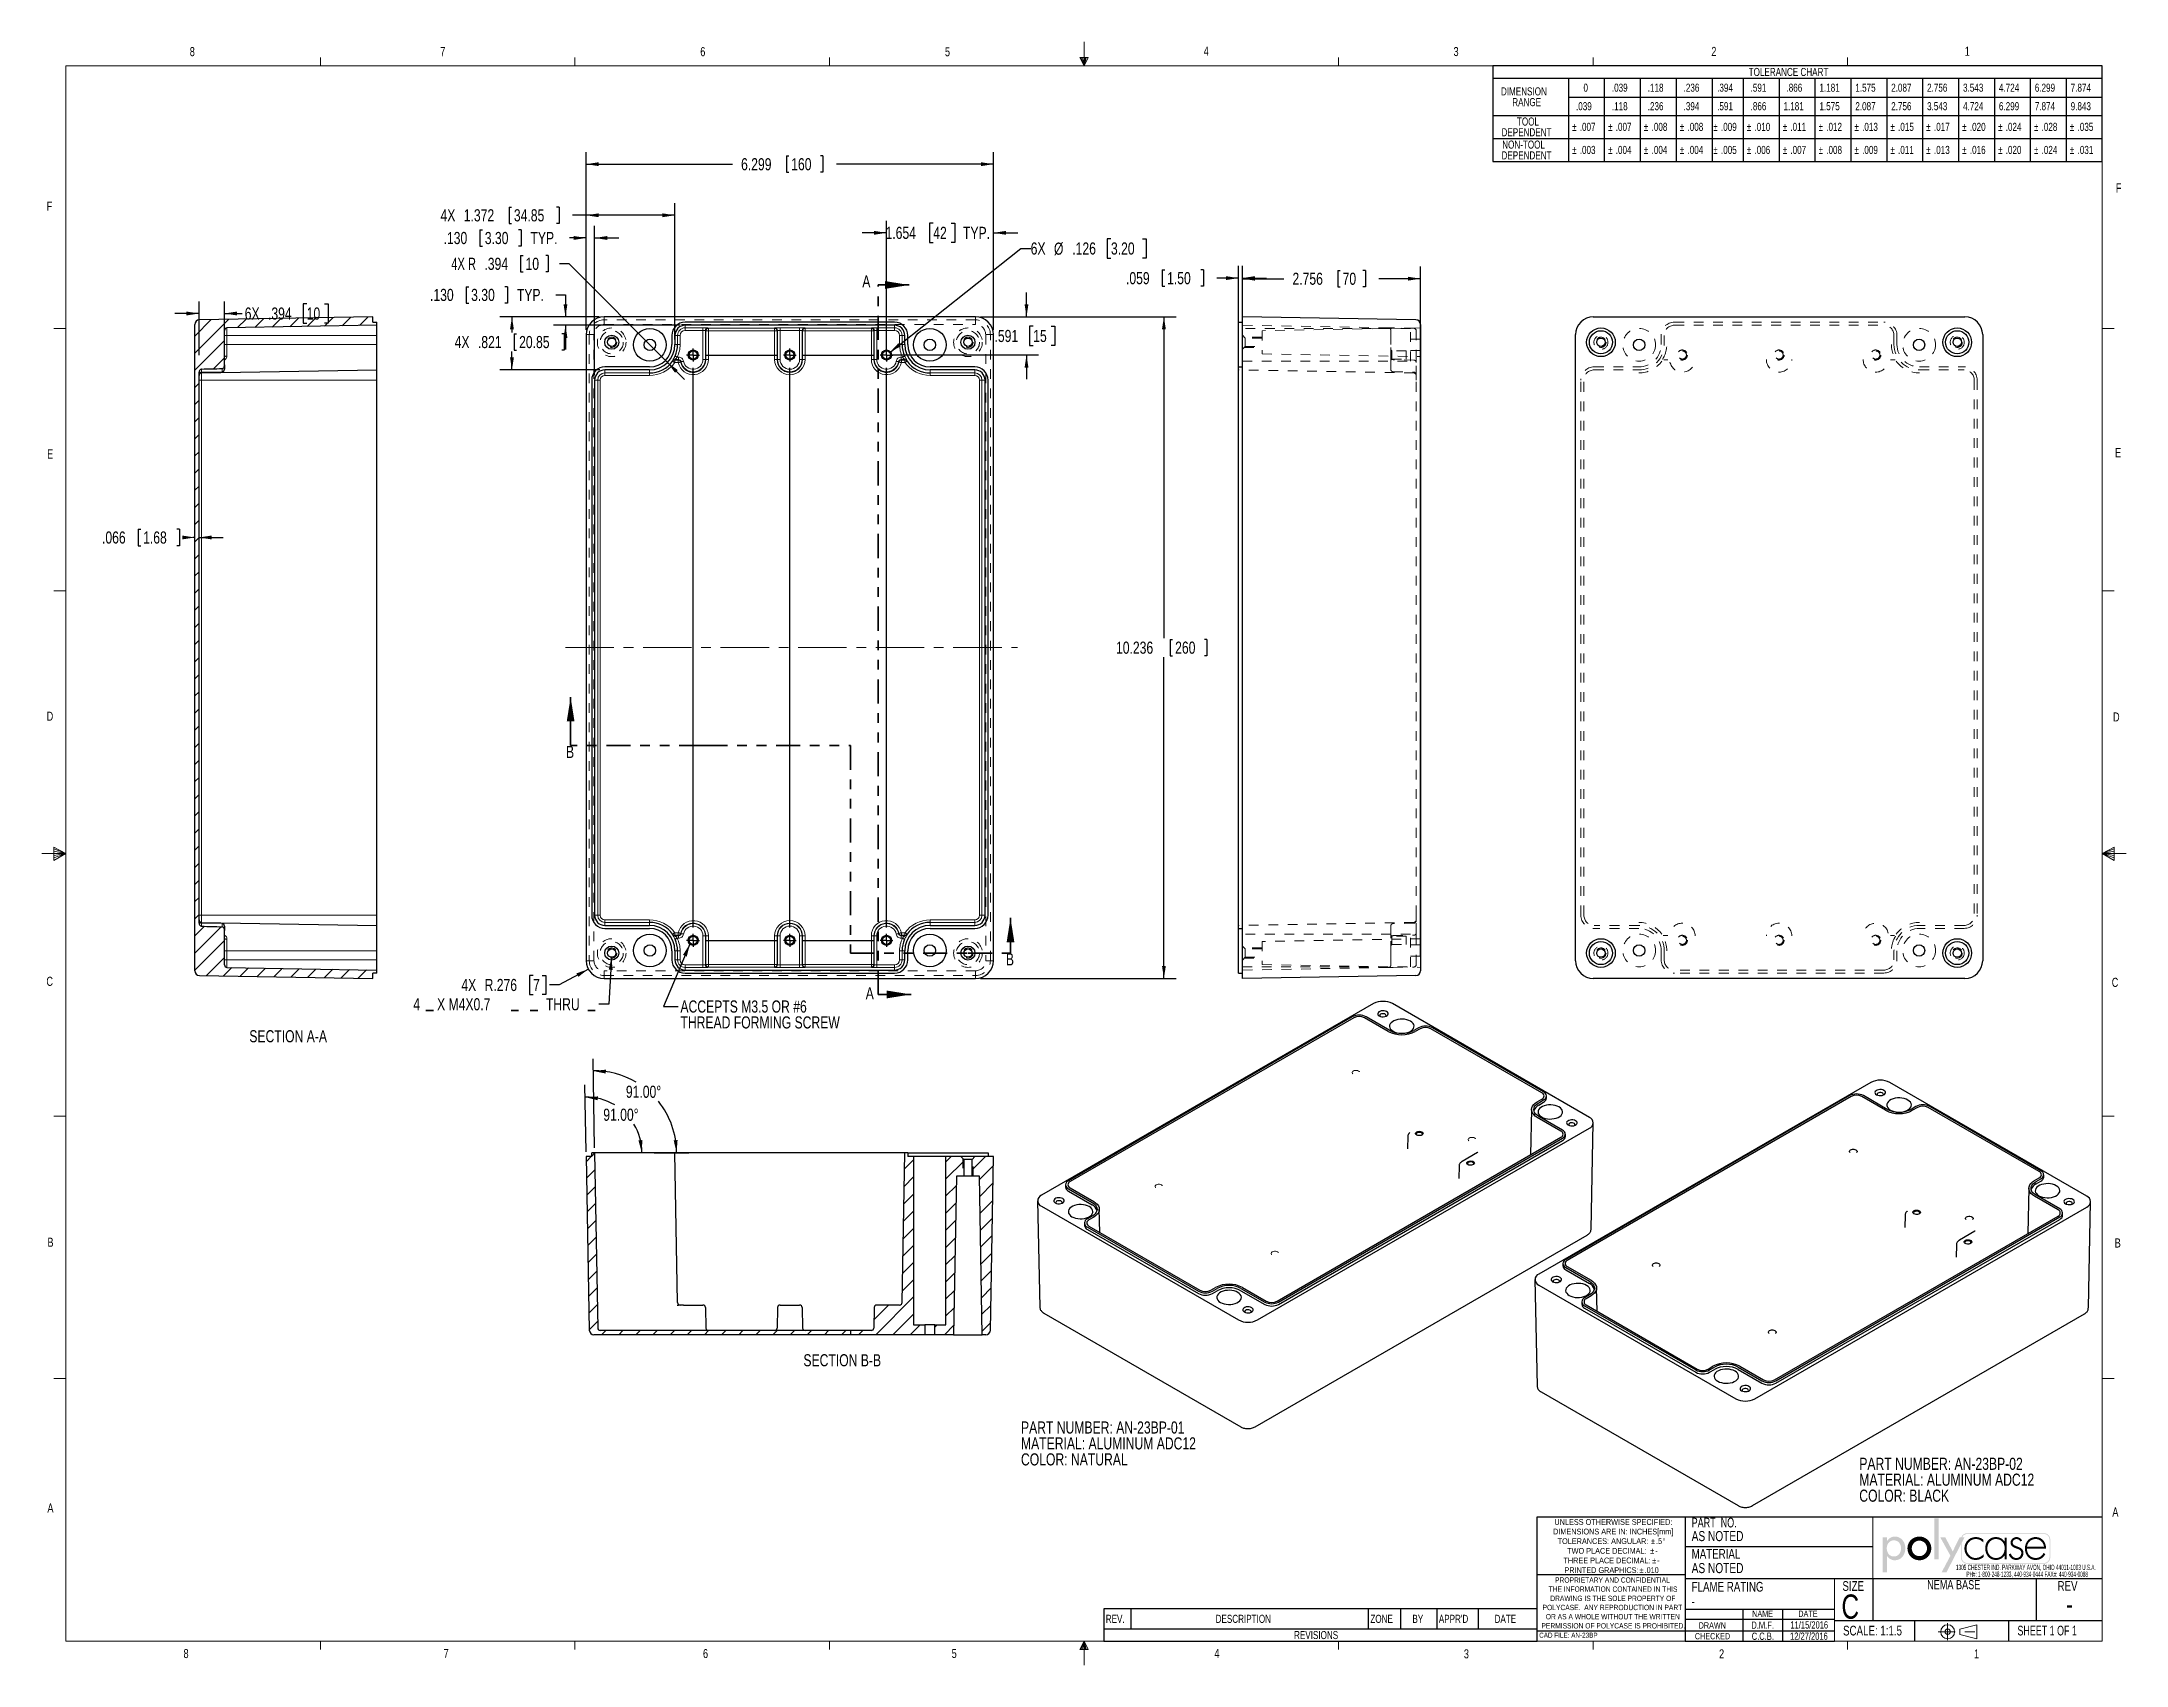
# Paper-space layout 'Sheet1' of a CAD drawing. Header units: inches. Extents: x 0.3 to 21.8, y 0.2 to 16.9.
import ezdxf

# ---------------------------------------------------------------- set-up
doc = ezdxf.new("R2010")
doc.units = ezdxf.units.IN
doc.header["$MEASUREMENT"] = 0
for name, pattern in [('CENTERX2', [0.8, 0.5, -0.1, 0.1, -0.1]), ('HIDDEN', [0.075, 0.05, -0.025]), ('PHANTOM', [0.5, 0.25, -0.05, 0.05, -0.05, 0.05, -0.05])]:
    doc.linetypes.add(name, pattern=pattern)
doc.layers.add('FORMAT', color=7, linetype='Continuous')
doc.layers.add('SLD-0', color=7, linetype='Continuous')
doc.styles.add('SLDTEXTSTYLE0', font='TXT', dxfattribs={"width": 0.525406})
doc.styles.add('SLDTEXTSTYLE1', font='TXT', dxfattribs={"width": 0.75})
doc.styles.add('SLDTEXTSTYLE2', font='TXT', dxfattribs={"width": 0.694444})
doc.styles.add('SLDTEXTSTYLE3', font='TXT', dxfattribs={"width": 0.6875})
doc.dimstyles.new('SLDDIMSTYLE0', dxfattribs={"dimtxt": 0.125, "dimasz": 0.13, "dimexe": 0, "dimexo": 0.0625, "dimgap": 0.03125, "dimtad": 0, "dimtih": 1, "dimtoh": 1, "dimdec": 3, "dimlfac": 1.5, "dimrnd": 1e-09, "dimzin": 12, "dimdsep": 46, "dimtxsty": 'SLDTEXTSTYLE1', "dimsah": 1, "dimcen": 0.09, "dimadec": 0, "dimazin": 3, "dimtfac": 1, "dimtdec": 3, "dimtofl": 0, "dimtmove": 0, "dimatfit": 3, "dimfxl": 0, "dimfrac": 2, "dimtolj": 1, "dimtzin": 12, "dimarcsym": 0})
doc.dimstyles.new('SLDDIMSTYLE1', dxfattribs={"dimtxt": 0.125, "dimasz": 0.13, "dimexe": 0, "dimexo": 0.0625, "dimgap": 0.03125, "dimtad": 0, "dimtih": 1, "dimtoh": 1, "dimdec": 3, "dimlfac": 1.5, "dimrnd": 1e-09, "dimzin": 12, "dimdsep": 46, "dimtxsty": 'SLDTEXTSTYLE1', "dimsah": 1, "dimcen": 0, "dimadec": 0, "dimazin": 3, "dimtfac": 1, "dimtdec": 3, "dimtofl": 0, "dimtmove": 1, "dimatfit": 3, "dimfxl": 0, "dimfrac": 2, "dimtolj": 1, "dimtzin": 12, "dimarcsym": 0})
doc.dimstyles.new('SLDDIMSTYLE2', dxfattribs={"dimtxt": 0.125, "dimasz": 0.13, "dimexe": 0, "dimexo": 0.0625, "dimgap": 0.03125, "dimtad": 0, "dimtih": 1, "dimtoh": 1, "dimdec": 3, "dimlfac": 1.5, "dimrnd": 1e-09, "dimzin": 12, "dimdsep": 46, "dimtxsty": 'SLDTEXTSTYLE1', "dimsah": 1, "dimcen": 0.09, "dimadec": 0, "dimazin": 3, "dimtfac": 1, "dimtdec": 3, "dimtmove": 0, "dimatfit": 0, "dimfxl": 0, "dimfrac": 2, "dimtolj": 1, "dimtzin": 12, "dimarcsym": 0})
doc.dimstyles.new('SLDDIMSTYLE3', dxfattribs={"dimtxt": 0.125, "dimasz": 0.13, "dimexe": 0, "dimexo": 0.0625, "dimgap": 0.03125, "dimtad": 0, "dimtih": 1, "dimtoh": 1, "dimdec": 3, "dimlfac": 1.5, "dimrnd": 1e-09, "dimzin": 12, "dimdsep": 46, "dimtxsty": 'SLDTEXTSTYLE1', "dimsah": 1, "dimcen": 0, "dimadec": 0, "dimazin": 3, "dimtfac": 1, "dimtdec": 3, "dimtofl": 0, "dimtmove": 0, "dimatfit": 3, "dimfxl": 0, "dimfrac": 2, "dimtolj": 1, "dimtzin": 12, "dimarcsym": 0})
doc.dimstyles.new('SLDDIMSTYLE4', dxfattribs={"dimtxt": 0.125, "dimasz": 0.13, "dimexe": 0, "dimexo": 0.0625, "dimgap": 0.03125, "dimtad": 0, "dimtih": 1, "dimtoh": 1, "dimdec": 3, "dimlfac": 1.5, "dimrnd": 1e-09, "dimzin": 4, "dimdsep": 46, "dimtxsty": 'SLDTEXTSTYLE1', "dimsah": 1, "dimcen": 0.09, "dimadec": 0, "dimazin": 1, "dimtfac": 1, "dimtdec": 3, "dimtmove": 0, "dimatfit": 0, "dimfxl": 0, "dimfrac": 2, "dimtolj": 1, "dimtzin": 12, "dimarcsym": 0})
doc.dimstyles.new('SLDDIMSTYLE5', dxfattribs={"dimtxt": 0.125, "dimasz": 0.13, "dimexe": 0, "dimexo": 0.0625, "dimgap": 0.03125, "dimtad": 0, "dimtih": 1, "dimtoh": 1, "dimdec": 3, "dimlfac": 1.5, "dimrnd": 1e-09, "dimzin": 12, "dimdsep": 46, "dimtxsty": 'SLDTEXTSTYLE1', "dimsah": 1, "dimcen": 0, "dimadec": 0, "dimazin": 3, "dimtfac": 1, "dimtdec": 3, "dimtofl": 0, "dimtmove": 0, "dimatfit": 3, "dimfxl": 0, "dimfrac": 2, "dimtolj": 1, "dimtzin": 12, "dimarcsym": 0})
doc.dimstyles.new('SLDDIMSTYLE6', dxfattribs={"dimtxt": 0.18, "dimasz": 0.13, "dimexe": 0, "dimexo": 0.0625, "dimgap": 0, "dimtad": 0, "dimtih": 1, "dimtoh": 1, "dimdec": 0, "dimrnd": 1e-09, "dimzin": 0, "dimdsep": 46, "dimtxsty": 'Standard', "dimsah": 1, "dimcen": 0.09, "dimadec": 0, "dimazin": 0, "dimtfac": 0.13, "dimtdec": 0, "dimtofl": 0, "dimtmove": 0, "dimatfit": 3, "dimfxl": 0, "dimfrac": 2, "dimtolj": 1, "dimtzin": 0, "dimarcsym": 0})
doc.dimstyles.new('SLDDIMSTYLE7', dxfattribs={"dimtxt": 0.125, "dimasz": 0.13, "dimexe": 0, "dimexo": 0.0625, "dimgap": 0.03125, "dimtad": 0, "dimtih": 1, "dimtoh": 1, "dimdec": 4, "dimlfac": 1.5, "dimzin": 4, "dimdsep": 46, "dimtxsty": 'SLDTEXTSTYLE1', "dimsah": 1, "dimcen": 0.09, "dimazin": 1, "dimtfac": 1, "dimtofl": 0, "dimtmove": 0, "dimatfit": 3, "dimfxl": 0, "dimfrac": 2, "dimtolj": 1, "dimtzin": 12, "dimarcsym": 0})

psp = doc.layouts.new('Sheet1')

# ---------------------------------------------------------------- texts
at = {"color": 7, "linetype": 'Continuous', "lineweight": 0, "char_height": 0.09375, "attachment_point": 1, "style": 'SLDTEXTSTYLE1'}
for s, insert in [('8', (1.800111, 16.852678)), ('7', (4.383243, 16.852515)), ('6', (7.065397, 16.8522)), ('5', (9.588563, 16.851661)), ('4', (12.257156, 16.857201)), ('3', (14.83413, 16.85364)), ('2', (17.492839, 16.85456)), ('1', (20.107132, 16.856299)), ('F', (21.665531, 15.446483)), ('F', (0.32424, 15.257604)), ('E', (0.329107, 12.702713)), ('E', (21.656885, 12.716187)), ('D', (0.324101, 9.998487)), ('D', (21.635897, 9.990851)), ('C', (0.321231, 7.264284)), ('C', (21.622712, 7.253687)), ('B', (0.332296, 4.572882)), ('B', (21.65336, 4.565763)), ('A', (0.33186, 1.832329)), ('A', (21.628709, 1.791153)), ('8', (1.735745, 0.331224)), ('7', (4.418465, 0.331758)), ('6', (7.093341, 0.331224)), ('5', (9.658069, 0.331989)), ('4', (12.367957, 0.331989)), ('3', (14.940539, 0.327999)), ('2', (17.57296, 0.327999)), ('1', (20.202292, 0.327999))]:
    psp.add_mtext(s, dxfattribs=dict(at, insert=insert))
at = {"color": 7, "linetype": 'Continuous', "char_height": 0.125, "attachment_point": 1, "style": 'SLDTEXTSTYLE1'}
for s, insert in [('A', (8.736228, 14.498216)), ('B', (5.680405, 9.645723)), ('B', (10.217121, 7.506615)), ('A', (8.771424, 7.156272))]:
    psp.add_mtext(s, dxfattribs=dict(at, insert=insert))
at = {"layer": 'FORMAT', "color": 7}
for s, insert, char_height, attachment_point, style in [('AS NOTED', (17.29014, 1.547844), 0.1041667, 1, 'SLDTEXTSTYLE1'), ('PART  NO.', (17.29014, 1.684789), 0.1, 1, 'SLDTEXTSTYLE2'), ('MATERIAL', (17.29014, 1.362283), 0.1, 1, 'SLDTEXTSTYLE1'), ('AS NOTED', (17.29014, 1.217814), 0.1041667, 1, 'SLDTEXTSTYLE1'), ('FLAME RATING', (17.29014, 1.023057), 0.1, 1, 'SLDTEXTSTYLE1'), ('C', (18.835132, 0.893454), 0.25, 1, 'SLDTEXTSTYLE1'), ('SIZE', (18.844911, 1.030799), 0.1, 1, 'SLDTEXTSTYLE1'), ('NEMA BASE', (19.992767, 1.041648), 0.09375, 2, 'SLDTEXTSTYLE1'), ('REV', (21.0636, 1.031683), 0.1, 1, 'SLDTEXTSTYLE1'), ('-', (17.29014, 0.869038), 0.09375, 1, 'SLDTEXTSTYLE1'), ('NAME', (18.021925, 0.727084), 0.065, 2, 'SLDTEXTSTYLE1'), ('DATE', (18.489427, 0.727084), 0.065, 2, 'SLDTEXTSTYLE1'), ('-', (21.186985, 0.892889), 0.2, 2, 'SLDTEXTSTYLE1'), ('CAD FILE: AN-23BP', (15.717496, 0.49958), 0.05208333, 1, 'SLDTEXTSTYLE1'), ('CHECKED', (17.323048, 0.495949), 0.065, 1, 'SLDTEXTSTYLE1'), ('DRAWN', (17.36238, 0.606683), 0.065, 1, 'SLDTEXTSTYLE1'), ('D.M.F.', (18.022013, 0.614636), 0.075, 2, 'SLDTEXTSTYLE1'), ('C.C.B.', (18.024018, 0.500334), 0.075, 2, 'SLDTEXTSTYLE1'), ('12/27/2016', (18.499432, 0.501062), 0.075, 2, 'SLDTEXTSTYLE1'), ('11/15/2016', (18.502978, 0.616796), 0.075, 2, 'SLDTEXTSTYLE1'), ('SCALE: 1:1.5', (18.851567, 0.570626), 0.1, 1, 'SLDTEXTSTYLE1'), ('SHEET 1 OF 1', (20.650081, 0.570951), 0.1, 1, 'SLDTEXTSTYLE3')]:
    psp.add_mtext(s, dxfattribs=dict(at, insert=insert, char_height=char_height, attachment_point=attachment_point, style=style))
at = {"layer": 'SLD-0', "char_height": 0.125, "attachment_point": 2, "style": 'SLDTEXTSTYLE1'}
for s, insert in [('SECTION A-A', (2.814895, 6.713448)), ('SECTION B-B', (8.529607, 3.371659))]:
    psp.add_mtext(s, dxfattribs=dict(at, insert=insert))

# ---------------------------------------------------------------- blocks, each defined once
blk = doc.blocks.new('ThirdAngleProjectionBlock')
at = {"color": 7, "linetype": 'CENTERX2', "lineweight": 18}
for p, q in [((0, 0.253), (1.202, 0.253)), ((0.275, 0.506), (0.275, 0))]:
    blk.add_line(p, q, dxfattribs=at)
at = {"color": 7, "linetype": 'Continuous', "lineweight": 18}
for p, q in [((0.632, 0.332), (1.13, 0.459)), ((0.632, 0.332), (0.632, 0.174)), ((0.632, 0.174), (1.13, 0.048)), ((1.13, 0.459), (1.13, 0.048))]:
    blk.add_line(p, q, dxfattribs=at)
for radius in [0.206, 0.0789]:
    blk.add_circle((0.275, 0.253), radius, dxfattribs=at)
blk = doc.blocks.new('SW_NOTE_0')
at = {"color": 0, "linetype": 'Continuous', "lineweight": 0, "char_height": 0.055, "attachment_point": 2, "style": 'SLDTEXTSTYLE0'}
for s, insert in [('1305 CHESTER IND. PARKWAY AVON, OHIO 44011-1083 U.S.A.', (0.742, 0.071)), ('PH#: 1-800-248-1233, 440-934-0444 FAX#: 440-934-0088', (0.756, 0))]:
    blk.add_mtext(s, dxfattribs=dict(at, insert=insert))
blk = doc.blocks.new('Block4')
at = {"linetype": 'Continuous'}
blk.add_hatch(color=7, dxfattribs=at).paths.add_polyline_path([(1.559, 0.355), (1.559, 1.505), (1.44, 1.505), (1.44, 0.355)], flags=0)
h = blk.add_hatch(color=7, dxfattribs=at)
edge = h.paths.add_edge_path(flags=0)
edge.add_spline(control_points=[(0.122, 0.452), (0.17, 0.382), (0.245, 0.334), (0.333, 0.334)], knot_values=[4, 4, 4, 4, 5, 5, 5, 5], weights=[1, 1, 1, 1], degree=3, periodic=0)
edge.add_spline(control_points=[(0.333, 0.334), (0.523, 0.334), (0.629, 0.492), (0.629, 0.669)], knot_values=[3, 3, 3, 3, 4, 4, 4, 4], weights=[1, 1, 1, 1], degree=3, periodic=0)
edge.add_spline(control_points=[(0.629, 0.669), (0.629, 0.839), (0.517, 0.994), (0.338, 0.994)], knot_values=[2, 2, 2, 2, 3, 3, 3, 3], weights=[1, 1, 1, 1], degree=3, periodic=0)
edge.add_spline(control_points=[(0.338, 0.994), (0.245, 0.994), (0.171, 0.946), (0.122, 0.872)], knot_values=[1, 1, 1, 1, 2, 2, 2, 2], weights=[1, 1, 1, 1], degree=3, periodic=0)
edge.add_line((0.122, 0.872), (0.119, 0.872))
edge.add_line((0.119, 0.872), (0.119, 0.975))
edge.add_line((0.119, 0.975), (0, 0.975))
edge.add_line((0, 0.975), (0, 0))
edge.add_line((0, 0), (0.119, 0))
edge.add_line((0.119, 0), (0.119, 0.452))
edge.add_line((0.119, 0.452), (0.122, 0.452))
edge = h.paths.add_edge_path(flags=0)
edge.add_spline(control_points=[(0.113, 0.665), (0.113, 0.78), (0.185, 0.888), (0.309, 0.888), (0.437, 0.888), (0.51, 0.786), (0.51, 0.665)], knot_values=[0, 0, 0, 0, 1, 1, 1, 2, 2, 2, 2], weights=[1, 1, 1, 1, 1, 1, 1], degree=3, periodic=0)
edge.add_spline(control_points=[(0.51, 0.665), (0.51, 0.543), (0.439, 0.44), (0.309, 0.44), (0.183, 0.44), (0.113, 0.549), (0.113, 0.665)], knot_values=[2, 2, 2, 2, 3, 3, 3, 4, 4, 4, 4], weights=[1, 1, 1, 1, 1, 1, 1], degree=3, periodic=0)
h = blk.add_hatch(color=7, dxfattribs=at)
edge = h.paths.add_edge_path(flags=0)
edge.add_spline(control_points=[(0.69, 0.664), (0.69, 0.477), (0.836, 0.334), (1.022, 0.334), (1.207, 0.334), (1.353, 0.477), (1.353, 0.664)], knot_values=[0, 0, 0, 0, 1, 1, 1, 2, 2, 2, 2], weights=[1, 1, 1, 1, 1, 1, 1], degree=3, periodic=0)
edge.add_spline(control_points=[(1.353, 0.664), (1.353, 0.851), (1.207, 0.994), (1.022, 0.994), (0.836, 0.994), (0.69, 0.851), (0.69, 0.664)], knot_values=[2, 2, 2, 2, 3, 3, 3, 4, 4, 4, 4], weights=[1, 1, 1, 1, 1, 1, 1], degree=3, periodic=0)
edge = h.paths.add_edge_path(flags=0)
edge.add_spline(control_points=[(1.234, 0.664), (1.234, 0.547), (1.139, 0.448), (1.022, 0.448), (0.904, 0.448), (0.81, 0.547), (0.81, 0.664)], knot_values=[0, 0, 0, 0, 1, 1, 1, 2, 2, 2, 2], weights=[1, 1, 1, 1, 1, 1, 1], degree=3, periodic=0)
edge.add_spline(control_points=[(0.81, 0.664), (0.81, 0.782), (0.904, 0.88), (1.022, 0.88), (1.139, 0.88), (1.234, 0.782), (1.234, 0.664)], knot_values=[2, 2, 2, 2, 3, 3, 3, 4, 4, 4, 4], weights=[1, 1, 1, 1, 1, 1, 1], degree=3, periodic=0)
h = blk.add_hatch(color=7, dxfattribs=at)
edge = h.paths.add_edge_path(flags=0)
edge.add_spline(control_points=[(4.669, 0.413), (4.669, 0.316), (4.59, 0.237), (4.493, 0.237)], knot_values=[7, 7, 7, 7, 8, 8, 8, 8], weights=[1, 1, 1, 1], degree=3, periodic=0)
edge.add_line((4.493, 0.237), (2.356, 0.237))
edge.add_spline(control_points=[(2.356, 0.237), (2.259, 0.237), (2.18, 0.316), (2.18, 0.413)], knot_values=[1, 1, 1, 1, 2, 2, 2, 2], weights=[1, 1, 1, 1], degree=3, periodic=0)
edge.add_line((2.18, 0.413), (2.18, 0.781))
edge.add_line((2.18, 0.781), (1.778, 0))
edge.add_line((1.778, 0), (1.643, 0))
edge.add_line((1.643, 0), (1.887, 0.461))
edge.add_line((1.887, 0.461), (1.603, 0.975))
edge.add_line((1.603, 0.975), (1.742, 0.975))
edge.add_line((1.742, 0.975), (1.952, 0.582))
edge.add_line((1.952, 0.582), (2.146, 0.975))
edge.add_line((2.146, 0.975), (2.192, 0.975))
edge.add_spline(control_points=[(2.192, 0.975), (2.218, 1.041), (2.282, 1.087), (2.356, 1.087)], knot_values=[3.233464, 3.233464, 3.233464, 3.233464, 4, 4, 4, 4], weights=[1, 1, 1, 1], degree=3, periodic=0)
edge.add_line((2.356, 1.087), (4.493, 1.087))
edge.add_spline(control_points=[(4.493, 1.087), (4.59, 1.087), (4.669, 1.008), (4.669, 0.911)], knot_values=[5, 5, 5, 5, 6, 6, 6, 6], weights=[1, 1, 1, 1], degree=3, periodic=0)
edge.add_line((4.669, 0.911), (4.669, 0.413))
edge = h.paths.add_edge_path(flags=0)
edge.add_line((2.215, 0.975), (2.28, 0.975))
edge.add_line((2.28, 0.975), (2.201, 0.821))
edge.add_line((2.201, 0.821), (2.201, 0.413))
edge.add_spline(control_points=[(2.201, 0.413), (2.201, 0.327), (2.271, 0.258), (2.356, 0.258)], knot_values=[2, 2, 2, 2, 3, 3, 3, 3], weights=[1, 1, 1, 1], degree=3, periodic=0)
edge.add_line((2.356, 0.258), (4.493, 0.258))
edge.add_spline(control_points=[(4.493, 0.258), (4.579, 0.258), (4.649, 0.327), (4.649, 0.413)], knot_values=[4, 4, 4, 4, 5, 5, 5, 5], weights=[1, 1, 1, 1], degree=3, periodic=0)
edge.add_line((4.649, 0.413), (4.649, 0.911))
edge.add_spline(control_points=[(4.649, 0.911), (4.649, 0.997), (4.579, 1.066), (4.493, 1.066)], knot_values=[6, 6, 6, 6, 7, 7, 7, 7], weights=[1, 1, 1, 1], degree=3, periodic=0)
edge.add_line((4.493, 1.066), (2.356, 1.066))
edge.add_spline(control_points=[(2.356, 1.066), (2.293, 1.066), (2.239, 1.029), (2.215, 0.975)], knot_values=[0, 0, 0, 0, 0.732403, 0.732403, 0.732403, 0.732403], weights=[1, 1, 1, 1], degree=3, periodic=0)
h = blk.add_hatch(color=7, dxfattribs=at)
edge = h.paths.add_edge_path(flags=0)
edge.add_spline(control_points=[(2.806, 0.905), (2.745, 0.957), (2.672, 0.98), (2.593, 0.98)], knot_values=[8, 8, 8, 8, 9, 9, 9, 9], weights=[1, 1, 1, 1], degree=3, periodic=0)
edge.add_spline(control_points=[(2.593, 0.98), (2.413, 0.98), (2.278, 0.84), (2.278, 0.662)], knot_values=[7, 7, 7, 7, 8, 8, 8, 8], weights=[1, 1, 1, 1], degree=3, periodic=0)
edge.add_spline(control_points=[(2.278, 0.662), (2.278, 0.484), (2.41, 0.342), (2.592, 0.342)], knot_values=[6, 6, 6, 6, 7, 7, 7, 7], weights=[1, 1, 1, 1], degree=3, periodic=0)
edge.add_spline(control_points=[(2.592, 0.342), (2.674, 0.342), (2.752, 0.372), (2.814, 0.427)], knot_values=[5, 5, 5, 5, 6, 6, 6, 6], weights=[1, 1, 1, 1], degree=3, periodic=0)
edge.add_line((2.814, 0.427), (2.814, 0.507))
edge.add_spline(control_points=[(2.814, 0.507), (2.759, 0.44), (2.676, 0.398), (2.589, 0.398)], knot_values=[3, 3, 3, 3, 4, 4, 4, 4], weights=[1, 1, 1, 1], degree=3, periodic=0)
edge.add_spline(control_points=[(2.589, 0.398), (2.445, 0.398), (2.337, 0.523), (2.337, 0.662)], knot_values=[2, 2, 2, 2, 3, 3, 3, 3], weights=[1, 1, 1, 1], degree=3, periodic=0)
edge.add_spline(control_points=[(2.337, 0.662), (2.337, 0.802), (2.446, 0.925), (2.59, 0.925)], knot_values=[1, 1, 1, 1, 2, 2, 2, 2], weights=[1, 1, 1, 1], degree=3, periodic=0)
edge.add_spline(control_points=[(2.59, 0.925), (2.678, 0.925), (2.748, 0.889), (2.806, 0.825)], knot_values=[0, 0, 0, 0, 1, 1, 1, 1], weights=[1, 1, 1, 1], degree=3, periodic=0)
edge.add_line((2.806, 0.825), (2.806, 0.905))
h = blk.add_hatch(color=7, dxfattribs=at)
edge = h.paths.add_edge_path(flags=0)
edge.add_spline(control_points=[(3.392, 0.861), (3.34, 0.938), (3.25, 0.98), (3.156, 0.98)], knot_values=[6, 6, 6, 6, 7, 7, 7, 7], weights=[1, 1, 1, 1], degree=3, periodic=0)
edge.add_spline(control_points=[(3.156, 0.98), (2.972, 0.98), (2.857, 0.844), (2.857, 0.665)], knot_values=[5, 5, 5, 5, 6, 6, 6, 6], weights=[1, 1, 1, 1], degree=3, periodic=0)
edge.add_spline(control_points=[(2.857, 0.665), (2.857, 0.486), (2.973, 0.342), (3.159, 0.342)], knot_values=[4, 4, 4, 4, 5, 5, 5, 5], weights=[1, 1, 1, 1], degree=3, periodic=0)
edge.add_spline(control_points=[(3.159, 0.342), (3.249, 0.342), (3.347, 0.387), (3.392, 0.465)], knot_values=[3, 3, 3, 3, 4, 4, 4, 4], weights=[1, 1, 1, 1], degree=3, periodic=0)
edge.add_line((3.392, 0.465), (3.395, 0.465))
edge.add_line((3.395, 0.465), (3.395, 0.355))
edge.add_line((3.395, 0.355), (3.454, 0.355))
edge.add_line((3.454, 0.355), (3.454, 0.967))
edge.add_line((3.454, 0.967), (3.395, 0.967))
edge.add_line((3.395, 0.967), (3.395, 0.861))
edge.add_line((3.395, 0.861), (3.392, 0.861))
edge = h.paths.add_edge_path(flags=0)
edge.add_spline(control_points=[(3.398, 0.672), (3.398, 0.525), (3.314, 0.397), (3.157, 0.397), (3.009, 0.397), (2.916, 0.525), (2.916, 0.665)], knot_values=[0, 0, 0, 0, 1, 1, 1, 2, 2, 2, 2], weights=[1, 1, 1, 1, 1, 1, 1], degree=3, periodic=0)
edge.add_spline(control_points=[(2.916, 0.665), (2.916, 0.798), (3.013, 0.925), (3.153, 0.925), (3.302, 0.925), (3.398, 0.814), (3.398, 0.672)], knot_values=[2, 2, 2, 2, 3, 3, 3, 4, 4, 4, 4], weights=[1, 1, 1, 1, 1, 1, 1], degree=3, periodic=0)
h = blk.add_hatch(color=7, dxfattribs=at)
edge = h.paths.add_edge_path(flags=0)
edge.add_spline(control_points=[(3.731, 0.98), (3.793, 0.98), (3.861, 0.939), (3.887, 0.882)], knot_values=[11, 11, 11, 11, 12, 12, 12, 12], weights=[1, 1, 1, 1], degree=3, periodic=0)
edge.add_line((3.887, 0.882), (3.836, 0.856))
edge.add_spline(control_points=[(3.836, 0.856), (3.816, 0.898), (3.776, 0.925), (3.728, 0.925)], knot_values=[0, 0, 0, 0, 1, 1, 1, 1], weights=[1, 1, 1, 1], degree=3, periodic=0)
edge.add_spline(control_points=[(3.728, 0.925), (3.677, 0.925), (3.624, 0.882), (3.624, 0.829)], knot_values=[1, 1, 1, 1, 2, 2, 2, 2], weights=[1, 1, 1, 1], degree=3, periodic=0)
edge.add_spline(control_points=[(3.624, 0.829), (3.624, 0.682), (3.922, 0.754), (3.922, 0.533)], knot_values=[2, 2, 2, 2, 3, 3, 3, 3], weights=[1, 1, 1, 1], degree=3, periodic=0)
edge.add_spline(control_points=[(3.922, 0.533), (3.922, 0.42), (3.834, 0.342), (3.724, 0.342)], knot_values=[3, 3, 3, 3, 4, 4, 4, 4], weights=[1, 1, 1, 1], degree=3, periodic=0)
edge.add_spline(control_points=[(3.724, 0.342), (3.622, 0.342), (3.539, 0.404), (3.514, 0.503)], knot_values=[4, 4, 4, 4, 5, 5, 5, 5], weights=[1, 1, 1, 1], degree=3, periodic=0)
edge.add_line((3.514, 0.503), (3.572, 0.522))
edge.add_spline(control_points=[(3.572, 0.522), (3.595, 0.449), (3.644, 0.397), (3.724, 0.397)], knot_values=[6, 6, 6, 6, 7, 7, 7, 7], weights=[1, 1, 1, 1], degree=3, periodic=0)
edge.add_spline(control_points=[(3.724, 0.397), (3.801, 0.397), (3.862, 0.458), (3.862, 0.535)], knot_values=[7, 7, 7, 7, 8, 8, 8, 8], weights=[1, 1, 1, 1], degree=3, periodic=0)
edge.add_spline(control_points=[(3.862, 0.535), (3.862, 0.611), (3.804, 0.635), (3.743, 0.656)], knot_values=[8, 8, 8, 8, 9, 9, 9, 9], weights=[1, 1, 1, 1], degree=3, periodic=0)
edge.add_spline(control_points=[(3.743, 0.656), (3.659, 0.686), (3.564, 0.722), (3.564, 0.825)], knot_values=[9, 9, 9, 9, 10, 10, 10, 10], weights=[1, 1, 1, 1], degree=3, periodic=0)
edge.add_spline(control_points=[(3.564, 0.825), (3.564, 0.918), (3.642, 0.98), (3.731, 0.98)], knot_values=[10, 10, 10, 10, 11, 11, 11, 11], weights=[1, 1, 1, 1], degree=3, periodic=0)
h = blk.add_hatch(color=7, dxfattribs=at)
edge = h.paths.add_edge_path(flags=0)
edge.add_spline(control_points=[(4.554, 0.656), (4.555, 0.832), (4.445, 0.98), (4.26, 0.98)], knot_values=[6, 6, 6, 6, 7, 7, 7, 7], weights=[1, 1, 1, 1], degree=3, periodic=0)
edge.add_spline(control_points=[(4.26, 0.98), (4.081, 0.98), (3.963, 0.833), (3.963, 0.662)], knot_values=[5, 5, 5, 5, 6, 6, 6, 6], weights=[1, 1, 1, 1], degree=3, periodic=0)
edge.add_spline(control_points=[(3.963, 0.662), (3.963, 0.489), (4.078, 0.342), (4.26, 0.342)], knot_values=[4, 4, 4, 4, 5, 5, 5, 5], weights=[1, 1, 1, 1], degree=3, periodic=0)
edge.add_spline(control_points=[(4.26, 0.342), (4.38, 0.342), (4.478, 0.401), (4.534, 0.507)], knot_values=[3, 3, 3, 3, 4, 4, 4, 4], weights=[1, 1, 1, 1], degree=3, periodic=0)
edge.add_line((4.534, 0.507), (4.484, 0.537))
edge.add_spline(control_points=[(4.484, 0.537), (4.44, 0.454), (4.363, 0.398), (4.268, 0.398)], knot_values=[1, 1, 1, 1, 2, 2, 2, 2], weights=[1, 1, 1, 1], degree=3, periodic=0)
edge.add_spline(control_points=[(4.268, 0.398), (4.126, 0.398), (4.019, 0.501), (4.023, 0.656)], knot_values=[0, 0, 0, 0, 1, 1, 1, 1], weights=[1, 1, 1, 1], degree=3, periodic=0)
edge.add_line((4.023, 0.656), (4.554, 0.656))
edge = h.paths.add_edge_path(flags=0)
edge.add_spline(control_points=[(4.023, 0.712), (4.033, 0.827), (4.136, 0.925), (4.261, 0.925)], knot_values=[1, 1, 1, 1, 2, 2, 2, 2], weights=[1, 1, 1, 1], degree=3, periodic=0)
edge.add_spline(control_points=[(4.261, 0.925), (4.387, 0.925), (4.48, 0.824), (4.494, 0.712)], knot_values=[0, 0, 0, 0, 1, 1, 1, 1], weights=[1, 1, 1, 1], degree=3, periodic=0)
edge.add_line((4.494, 0.712), (4.023, 0.712))
blk = doc.blocks.new('POLYCASE LOGO')
at = {"color": 7, "linetype": 'Continuous', "xscale": 0.37, "yscale": 0.37, "zscale": 0.37}
blk.add_blockref('Block4', (0.101, -0.571), dxfattribs=at)
at = {"color": 7, "linetype": 'Continuous', "lineweight": 0}
blk.add_blockref('SW_NOTE_0', (0.835, -0.564), dxfattribs=at)
blk = doc.blocks.new('SW_NOTE_1')
at = {"layer": 'FORMAT', "color": 0, "char_height": 0.06, "attachment_point": 2, "style": 'SLDTEXTSTYLE1'}
for s, insert in [('UNLESS OTHERWISE SPECIFIED:', (0.567, 0.077)), ('DIMENSIONS ARE IN: INCHES[mm]', (0.565, -0.022)), ('TOLERANCES: ANGULAR:', (0.46, -0.121)), ('%%p', (0.976, -0.121)), ('.5', (1.038, -0.121)), ('%%d', (1.088, -0.121)), ('THREE PLACE DECIMAL:', (0.501, -0.32)), ('PRINTED GRAPHICS:', (0.444, -0.42)), ('TWO PLACE DECIMAL:', (0.5, -0.221)), ('%%p', (0.857, -0.42)), ('.010', (0.962, -0.42)), ('%%p', (0.968, -0.221)), ('%%p', (0.988, -0.32)), ('-', (1.011, -0.221)), ('-', (1.031, -0.32))]:
    blk.add_mtext(s, dxfattribs=dict(at, insert=insert))
blk = doc.blocks.new('SW_NOTE_2')
at = {"layer": 'FORMAT', "color": 0, "char_height": 0.055, "attachment_point": 2, "style": 'SLDTEXTSTYLE1'}
for s, insert in [('PROPRIETARY AND CONFIDENTIAL', (0.583, 0.071)), ('POLYCASE.  ANY REPRODUCTION IN PART', (0.583, -0.212)), ('THE INFORMATION CONTAINED IN THIS', (0.589, -0.023)), ('DRAWING IS THE SOLE PROPERTY OF', (0.587, -0.118)), ('PERMISSION OF POLYCASE IS PROHIBITED.', (0.592, -0.401)), ('OR AS A WHOLE WITHOUT THE WRITTEN', (0.587, -0.307))]:
    blk.add_mtext(s, dxfattribs=dict(at, insert=insert))
blk = doc.blocks.new('SW_TABLEANNOTATION_0')
at = {"layer": 'SLD-0', "color": 0}
for p, q in [((0, 0), (0, -0.988)), ((6.283, 0), (0, 0)), ((6.283, -0.988), (6.283, 0)), ((0, -0.129), (6.283, -0.129)), ((0.779, -0.129), (0.779, -0.988)), ((1.149, -0.129), (1.149, -0.988)), ((1.52, -0.129), (1.52, -0.988)), ((1.89, -0.129), (1.89, -0.988)), ((2.26, -0.129), (2.26, -0.988)), ((2.581, -0.129), (2.581, -0.988)), ((2.951, -0.129), (2.951, -0.988)), ((3.321, -0.129), (3.321, -0.988)), ((3.691, -0.129), (3.691, -0.988)), ((4.062, -0.129), (4.062, -0.988)), ((4.432, -0.129), (4.432, -0.988)), ((4.802, -0.129), (4.802, -0.988)), ((5.172, -0.129), (5.172, -0.988)), ((5.542, -0.129), (5.542, -0.988)), ((5.913, -0.129), (5.913, -0.988)), ((0.779, -0.324), (6.283, -0.324)), ((0, -0.512), (6.283, -0.512)), ((0, -0.75), (6.283, -0.75)), ((0, -0.988), (6.283, -0.988))]:
    blk.add_line(p, q, dxfattribs=at)
at = {"layer": 'SLD-0', "color": 0, "attachment_point": 1, "style": 'SLDTEXTSTYLE1'}
for s, insert, char_height in [('0', (0.934, -0.185), 0.0833), ('.039', (1.227, -0.185), 0.0833), ('.118', (1.597, -0.185), 0.0833), ('.236', (1.967, -0.185), 0.0833), ('.394', (2.313, -0.185), 0.0833), ('TOLERANCE CHART', (2.638, -0.023), 0.08333), ('.591', (2.658, -0.185), 0.0833), ('.866', (3.028, -0.185), 0.0833), ('1.181', (3.368, -0.185), 0.0833), ('1.575', (3.738, -0.185), 0.0833), ('2.087', (4.108, -0.185), 0.0833), ('2.756', (4.478, -0.185), 0.0833), ('3.543', (4.849, -0.185), 0.0833), ('4.724', (5.219, -0.185), 0.0833), ('6.299', (5.589, -0.185), 0.0833), ('7.874', (5.959, -0.185), 0.0833), ('DIMENSION', (0.083, -0.223), 0.0833), ('RANGE', (0.2, -0.334), 0.0833), ('.039', (0.857, -0.376), 0.0833), ('.118', (1.227, -0.376), 0.0833), ('.236', (1.597, -0.376), 0.0833), ('.394', (1.967, -0.376), 0.0833), ('.591', (2.313, -0.376), 0.0833), ('.866', (2.658, -0.376), 0.0833), ('1.181', (2.997, -0.376), 0.0833), ('1.575', (3.368, -0.376), 0.0833), ('2.087', (3.738, -0.376), 0.0833), ('2.756', (4.108, -0.376), 0.0833), ('3.543', (4.478, -0.376), 0.0833), ('4.724', (4.849, -0.376), 0.0833), ('6.299', (5.219, -0.376), 0.0833), ('7.874', (5.589, -0.376), 0.0833), ('9.843', (5.959, -0.376), 0.0833), ('DEPENDENT', (0.089, -0.645), 0.0833), ('TOOL', (0.248, -0.534), 0.0833), ('%%p', (0.817, -0.589), 0.0833), ('.007', (0.896, -0.589), 0.0833), ('%%p', (1.187, -0.589), 0.0833), ('.007', (1.267, -0.589), 0.0833), ('%%p', (1.557, -0.589), 0.0833), ('.008', (1.637, -0.589), 0.0833), ('%%p', (1.928, -0.589), 0.0833), ('.008', (2.007, -0.589), 0.0833), ('%%p', (2.273, -0.589), 0.0833), ('.009', (2.352, -0.589), 0.0833), ('%%p', (2.618, -0.589), 0.0833), ('.010', (2.698, -0.589), 0.0833), ('%%p', (2.989, -0.589), 0.0833), ('.011', (3.068, -0.589), 0.0833), ('%%p', (3.359, -0.589), 0.0833), ('.012', (3.438, -0.589), 0.0833), ('%%p', (3.729, -0.589), 0.0833), ('.013', (3.808, -0.589), 0.0833), ('%%p', (4.099, -0.589), 0.0833), ('.015', (4.179, -0.589), 0.0833), ('%%p', (4.469, -0.589), 0.0833), ('.017', (4.549, -0.589), 0.0833), ('%%p', (4.84, -0.589), 0.0833), ('.020', (4.919, -0.589), 0.0833), ('%%p', (5.21, -0.589), 0.0833), ('.024', (5.289, -0.589), 0.0833), ('%%p', (5.58, -0.589), 0.0833), ('.028', (5.659, -0.589), 0.0833), ('%%p', (5.95, -0.589), 0.0833), ('.035', (6.03, -0.589), 0.0833), ('NON-TOOL', (0.096, -0.772), 0.0833), ('%%p', (0.817, -0.827), 0.0833), ('.003', (0.896, -0.827), 0.0833), ('%%p', (1.187, -0.827), 0.0833), ('.004', (1.267, -0.827), 0.0833), ('%%p', (1.557, -0.827), 0.0833), ('.004', (1.637, -0.827), 0.0833), ('%%p', (1.928, -0.827), 0.0833), ('.004', (2.007, -0.827), 0.0833), ('%%p', (2.273, -0.827), 0.0833), ('.005', (2.352, -0.827), 0.0833), ('%%p', (2.618, -0.827), 0.0833), ('.006', (2.698, -0.827), 0.0833), ('%%p', (2.989, -0.827), 0.0833), ('.007', (3.068, -0.827), 0.0833), ('%%p', (3.359, -0.827), 0.0833), ('.008', (3.438, -0.827), 0.0833), ('%%p', (3.729, -0.827), 0.0833), ('.009', (3.808, -0.827), 0.0833), ('%%p', (4.099, -0.827), 0.0833), ('.011', (4.179, -0.827), 0.0833), ('%%p', (4.469, -0.827), 0.0833), ('.013', (4.549, -0.827), 0.0833), ('%%p', (4.84, -0.827), 0.0833), ('.016', (4.919, -0.827), 0.0833), ('%%p', (5.21, -0.827), 0.0833), ('.020', (5.289, -0.827), 0.0833), ('%%p', (5.58, -0.827), 0.0833), ('.024', (5.659, -0.827), 0.0833), ('%%p', (5.95, -0.827), 0.0833), ('.031', (6.03, -0.827), 0.0833), ('DEPENDENT', (0.089, -0.883), 0.0833)]:
    blk.add_mtext(s, dxfattribs=dict(at, insert=insert, char_height=char_height))
blk = doc.blocks.new('SW_TABLEANNOTATION_1')
at = {"layer": 'SLD-0', "color": 0}
for p, q in [((0, 0), (0, -0.333)), ((4.472, 0), (0, 0)), ((0.278, 0), (0.278, -0.204)), ((2.729, 0), (2.729, -0.204)), ((3.062, 0), (3.062, -0.204)), ((3.435, 0), (3.435, -0.204)), ((3.863, 0), (3.863, -0.204)), ((4.472, -0.333), (4.472, 0)), ((0, -0.204), (4.472, -0.204)), ((0, -0.333), (4.472, -0.333))]:
    blk.add_line(p, q, dxfattribs=at)
at = {"layer": 'SLD-0', "color": 0, "attachment_point": 1, "style": 'SLDTEXTSTYLE1'}
for s, insert, char_height in [('REV.', (0.021, -0.06), 0.0833), ('DESCRIPTION', (1.154, -0.06), 0.08333), ('ZONE', (2.75, -0.06), 0.0833), ('BY', (3.184, -0.06), 0.0833), ("APPR'D", (3.456, -0.06), 0.0833), ('DATE', (4.031, -0.06), 0.0833), ('REVISIONS', (1.963, -0.227), 0.0833)]:
    blk.add_mtext(s, dxfattribs=dict(at, insert=insert, char_height=char_height))
blk = doc.blocks.new('_D')
at = {"layer": 'SLD-0'}
for p, q in [((9.955, 14.071), (11.972, 14.071)), ((11.847, 14.071), (11.847, 10.758)), ((11.847, 7.247), (11.847, 10.559)), ((11.912, 10.743), (11.912, 10.574)), ((11.912, 10.743), (11.937, 10.743)), ((11.912, 10.574), (11.937, 10.574)), ((12.29, 10.743), (12.265, 10.743)), ((12.29, 10.574), (12.265, 10.574)), ((12.29, 10.743), (12.29, 10.574)), ((9.955, 7.247), (11.972, 7.247))]:
    blk.add_line(p, q, dxfattribs=at)
for points in [[(11.847, 14.071), (11.827, 13.941), (11.867, 13.941)], [(11.847, 7.247), (11.867, 7.377), (11.827, 7.377)]]:
    blk.add_solid(points, dxfattribs=at)
at = {"layer": 'SLD-0', "char_height": 0.125, "attachment_point": 1, "style": 'SLDTEXTSTYLE1'}
for s, insert in [('10.236', (11.353, 10.721)), ('260', (11.963, 10.721))]:
    blk.add_mtext(s, dxfattribs=dict(at, insert=insert))
blk = doc.blocks.new('_D_1')
at = {"layer": 'SLD-0'}
for p, q in [((5.889, 13.937), (5.889, 15.77)), ((7.953, 15.73), (7.953, 15.561)), ((7.953, 15.73), (7.978, 15.73)), ((8.331, 15.73), (8.306, 15.73)), ((8.331, 15.73), (8.331, 15.561)), ((10.089, 13.937), (10.089, 15.77)), ((5.889, 15.645), (7.399, 15.645)), ((7.953, 15.561), (7.978, 15.561)), ((8.331, 15.561), (8.306, 15.561)), ((10.089, 15.645), (8.47, 15.645))]:
    blk.add_line(p, q, dxfattribs=at)
for points in [[(5.889, 15.645), (6.019, 15.625), (6.019, 15.665)], [(10.089, 15.645), (9.959, 15.665), (9.959, 15.625)]]:
    blk.add_solid(points, dxfattribs=at)
at = {"layer": 'SLD-0', "char_height": 0.125, "attachment_point": 1, "style": 'SLDTEXTSTYLE1'}
for s, insert in [('6.299', (7.486, 15.707)), ('160', (8.003, 15.707))]:
    blk.add_mtext(s, dxfattribs=dict(at, insert=insert))
blk = doc.blocks.new('_D_2')
at = {"layer": 'SLD-0'}
for p, q in [((5.212, 14.702), (5.212, 14.533)), ((5.212, 14.702), (5.238, 14.702)), ((5.498, 14.702), (5.473, 14.702)), ((5.498, 14.702), (5.498, 14.533)), ((5.212, 14.533), (5.238, 14.533)), ((5.498, 14.533), (5.473, 14.533)), ((5.712, 14.618), (5.612, 14.618)), ((6.727, 13.6), (5.712, 14.618)), ((6.727, 13.6), (6.903, 13.423))]:
    blk.add_line(p, q, dxfattribs=at)
blk.add_solid([(6.727, 13.6), (6.805, 13.494), (6.833, 13.522)], dxfattribs=at)
at = {"layer": 'SLD-0', "char_height": 0.125, "attachment_point": 1}
for s, insert, style in [('4X R', (4.497, 14.68), 'SLDTEXTSTYLE3'), ('.394', (4.839, 14.68), 'SLDTEXTSTYLE1'), ('10', (5.263, 14.68), 'SLDTEXTSTYLE1')]:
    blk.add_mtext(s, dxfattribs=dict(at, insert=insert, style=style))
blk = doc.blocks.new('_D_3')
at = {"layer": 'SLD-0'}
for p, q in [((5.093, 15.202), (5.093, 15.033)), ((5.093, 15.202), (5.118, 15.202)), ((5.609, 15.202), (5.584, 15.202)), ((5.609, 15.202), (5.609, 15.033)), ((5.889, 15.118), (5.748, 15.118)), ((5.889, 13.937), (5.889, 15.243)), ((6.804, 15.118), (5.889, 15.118)), ((6.804, 13.836), (6.804, 15.243)), ((5.093, 15.033), (5.118, 15.033)), ((5.609, 15.033), (5.584, 15.033))]:
    blk.add_line(p, q, dxfattribs=at)
for points in [[(5.889, 15.118), (6.019, 15.098), (6.019, 15.138)], [(6.804, 15.118), (6.674, 15.138), (6.674, 15.098)]]:
    blk.add_solid(points, dxfattribs=at)
at = {"layer": 'SLD-0', "char_height": 0.125, "attachment_point": 1, "style": 'SLDTEXTSTYLE1'}
for s, insert in [('4X', (4.386, 15.18)), ('1.372', (4.626, 15.18)), ('34.85', (5.143, 15.18))]:
    blk.add_mtext(s, dxfattribs=dict(at, insert=insert))
blk = doc.blocks.new('_D_4')
at = {"layer": 'SLD-0'}
for p, q in [((6.023, 14.071), (4.998, 14.071)), ((5.123, 14.071), (5.123, 13.91)), ((5.146, 13.896), (5.146, 13.727)), ((5.146, 13.896), (5.171, 13.896)), ((5.663, 13.896), (5.637, 13.896)), ((5.663, 13.896), (5.663, 13.727)), ((5.123, 13.523), (5.123, 13.712)), ((5.146, 13.727), (5.171, 13.727)), ((5.663, 13.727), (5.637, 13.727)), ((6.031, 13.523), (4.998, 13.523))]:
    blk.add_line(p, q, dxfattribs=at)
for points in [[(5.123, 14.071), (5.103, 13.941), (5.143, 13.941)], [(5.123, 13.523), (5.143, 13.653), (5.103, 13.653)]]:
    blk.add_solid(points, dxfattribs=at)
at = {"layer": 'SLD-0', "char_height": 0.125, "attachment_point": 1, "style": 'SLDTEXTSTYLE1'}
for s, insert in [('4X', (4.532, 13.873)), ('.821', (4.772, 13.873)), ('20.85', (5.197, 13.873))]:
    blk.add_mtext(s, dxfattribs=dict(at, insert=insert))
blk = doc.blocks.new('SW_RADIAL_DIMENSION_0')
at = {"layer": 'SLD-0', "color": 0}
for p, q in [((2.044, 0.584), (2.015, 0.099)), ((0.169, 0.035), (0.13, 0.035)), ((0.13, 0.035), (0.169, 0.035)), ((0.169, 0.035), (0.207, 0.035)), ((0.207, 0.035), (0.169, 0.035)), ((1.047, 0.035), (1.008, 0.035)), ((1.008, 0.035), (1.047, 0.035)), ((1.047, 0.035), (1.085, 0.035)), ((1.085, 0.035), (1.047, 0.035)), ((1.245, 0.035), (1.207, 0.035)), ((1.207, 0.035), (1.245, 0.035)), ((1.245, 0.035), (1.283, 0.035)), ((1.283, 0.035), (1.245, 0.035)), ((1.839, 0.035), (1.801, 0.035)), ((1.801, 0.035), (1.839, 0.035)), ((1.839, 0.035), (1.877, 0.035)), ((1.877, 0.035), (1.839, 0.035)), ((2.015, 0.099), (1.915, 0.099))]:
    blk.add_line(p, q, dxfattribs=at)
blk.add_solid([(2.044, 0.584), (2.016, 0.455), (2.056, 0.453)], dxfattribs=at)
at = {"layer": 'SLD-0', "color": 0, "char_height": 0.125, "attachment_point": 1, "style": 'SLDTEXTSTYLE1'}
for s, insert in [('4', (0, 0.161)), ('X M4X0.7', (0.245, 0.161)), ('THRU', (1.368, 0.161))]:
    blk.add_mtext(s, dxfattribs=dict(at, insert=insert))
blk = doc.blocks.new('_D_5')
at = {"layer": 'SLD-0'}
for p, q in [((10.43, 14.071), (10.43, 14.321)), ((9.955, 14.071), (10.555, 14.071)), ((10.499, 13.973), (10.461, 13.973)), ((10.461, 13.973), (10.461, 13.775)), ((10.461, 13.775), (10.499, 13.775)), ((10.684, 13.973), (10.722, 13.973)), ((10.722, 13.775), (10.684, 13.775)), ((10.722, 13.973), (10.722, 13.775)), ((9.036, 13.677), (10.555, 13.677)), ((10.43, 13.677), (10.43, 13.427))]:
    blk.add_line(p, q, dxfattribs=at)
for points in [[(10.43, 14.071), (10.45, 14.201), (10.41, 14.201)], [(10.43, 13.677), (10.41, 13.547), (10.45, 13.547)]]:
    blk.add_solid(points, dxfattribs=at)
at = {"layer": 'SLD-0', "char_height": 0.125, "attachment_point": 1, "style": 'SLDTEXTSTYLE1'}
for s, insert in [('.591', (10.1, 13.936)), ('15', (10.499, 13.936))]:
    blk.add_mtext(s, dxfattribs=dict(at, insert=insert))
blk = doc.blocks.new('_D_6')
at = {"layer": 'SLD-0'}
for p, q in [((8.986, 13.727), (8.986, 15.062)), ((10.089, 13.937), (10.089, 15.062)), ((8.986, 14.937), (8.736, 14.937)), ((9.468, 15.036), (9.43, 15.036)), ((9.43, 15.036), (9.43, 14.838)), ((9.43, 14.838), (9.468, 14.838)), ((9.652, 15.036), (9.69, 15.036)), ((9.69, 14.838), (9.652, 14.838)), ((9.69, 15.036), (9.69, 14.838)), ((10.089, 14.937), (10.339, 14.937))]:
    blk.add_line(p, q, dxfattribs=at)
for points in [[(8.986, 14.937), (8.856, 14.957), (8.856, 14.917)], [(10.089, 14.937), (10.219, 14.917), (10.219, 14.957)]]:
    blk.add_solid(points, dxfattribs=at)
at = {"layer": 'SLD-0', "char_height": 0.125, "attachment_point": 1, "style": 'SLDTEXTSTYLE1'}
for s, insert in [('1.654', (8.976, 14.999)), ('42', (9.468, 14.999)), ('TYP.', (9.775, 14.999))]:
    blk.add_mtext(s, dxfattribs=dict(at, insert=insert))
blk = doc.blocks.new('_D_7')
at = {"layer": 'SLD-0'}
for p, q in [((5.911, 7.343), (5.61, 7.18)), ((5.341, 7.279), (5.303, 7.279)), ((5.303, 7.279), (5.303, 7.081)), ((5.434, 7.279), (5.472, 7.279)), ((5.472, 7.279), (5.472, 7.081)), ((5.61, 7.18), (5.51, 7.18)), ((5.303, 7.081), (5.341, 7.081)), ((5.472, 7.081), (5.434, 7.081))]:
    blk.add_line(p, q, dxfattribs=at)
blk.add_solid([(5.911, 7.343), (5.788, 7.299), (5.807, 7.263)], dxfattribs=at)
at = {"layer": 'SLD-0', "char_height": 0.125, "attachment_point": 1, "style": 'SLDTEXTSTYLE1'}
for s, insert in [('4X', (4.601, 7.242)), ('R.276', (4.841, 7.242)), ('7', (5.341, 7.242))]:
    blk.add_mtext(s, dxfattribs=dict(at, insert=insert))
blk = doc.blocks.new('_D_8')
at = {"layer": 'SLD-0'}
for p, q in [((4.652, 14.381), (4.652, 14.213)), ((4.652, 14.381), (4.677, 14.381)), ((4.652, 14.213), (4.677, 14.213)), ((5.076, 14.381), (5.051, 14.381)), ((5.076, 14.213), (5.051, 14.213)), ((5.076, 14.381), (5.076, 14.213)), ((5.575, 14.297), (5.675, 14.297)), ((5.675, 14.297), (5.675, 14.071)), ((6.023, 14.071), (5.55, 14.071)), ((6.859, 13.984), (5.55, 13.984)), ((5.675, 13.984), (5.675, 13.734))]:
    blk.add_line(p, q, dxfattribs=at)
for points in [[(5.675, 14.071), (5.695, 14.201), (5.655, 14.201)], [(5.675, 13.984), (5.655, 13.854), (5.695, 13.854)]]:
    blk.add_solid(points, dxfattribs=at)
at = {"layer": 'SLD-0', "char_height": 0.125, "attachment_point": 1, "style": 'SLDTEXTSTYLE1'}
for s, insert in [('.130', (4.278, 14.359)), ('3.30', (4.702, 14.359)), ('TYP.', (5.174, 14.359))]:
    blk.add_mtext(s, dxfattribs=dict(at, insert=insert))
blk = doc.blocks.new('_D_9')
at = {"layer": 'SLD-0'}
for p, q in [((4.792, 14.969), (4.792, 14.8)), ((4.792, 14.969), (4.818, 14.969)), ((5.217, 14.969), (5.191, 14.969)), ((5.217, 14.969), (5.217, 14.8)), ((5.889, 14.884), (5.716, 14.884)), ((5.889, 13.937), (5.889, 15.009)), ((5.976, 13.468), (5.976, 15.009)), ((5.976, 14.884), (6.226, 14.884)), ((4.792, 14.8), (4.818, 14.8)), ((5.217, 14.8), (5.191, 14.8))]:
    blk.add_line(p, q, dxfattribs=at)
for points in [[(5.889, 14.884), (5.759, 14.904), (5.759, 14.864)], [(5.976, 14.884), (6.106, 14.864), (6.106, 14.904)]]:
    blk.add_solid(points, dxfattribs=at)
at = {"layer": 'SLD-0', "char_height": 0.125, "attachment_point": 1, "style": 'SLDTEXTSTYLE1'}
for s, insert in [('.130', (4.418, 14.946)), ('3.30', (4.843, 14.946)), ('TYP.', (5.314, 14.946))]:
    blk.add_mtext(s, dxfattribs=dict(at, insert=insert))
blk = doc.blocks.new('_D_10')
at = {"layer": 'SLD-0'}
for p, q in [((11.301, 14.875), (11.263, 14.875)), ((11.263, 14.875), (11.263, 14.677)), ((11.625, 14.875), (11.663, 14.875)), ((11.663, 14.875), (11.663, 14.677)), ((9.019, 13.703), (10.373, 14.776)), ((10.373, 14.776), (10.473, 14.776)), ((11.263, 14.677), (11.301, 14.677)), ((11.663, 14.677), (11.625, 14.677))]:
    blk.add_line(p, q, dxfattribs=at)
blk.add_solid([(9.019, 13.703), (9.134, 13.768), (9.109, 13.799)], dxfattribs=at)
at = {"layer": 'SLD-0', "char_height": 0.125, "attachment_point": 1, "style": 'SLDTEXTSTYLE1'}
for s, insert in [('6X', (10.473, 14.838)), ('%%c', (10.713, 14.836)), ('.126', (10.902, 14.838)), ('3.20', (11.301, 14.838))]:
    blk.add_mtext(s, dxfattribs=dict(at, insert=insert))
blk = doc.blocks.new('SW_NOTE_3')
at = {"layer": 'SLD-0', "color": 0, "char_height": 0.125, "attachment_point": 1, "style": 'SLDTEXTSTYLE1'}
for s, insert in [('ACCEPTS M3.5 OR #6', (0.023, 0.062)), ('THREAD FORMING SCREW', (0.023, -0.102))]:
    blk.add_mtext(s, dxfattribs=dict(at, insert=insert))
blk = doc.blocks.new('SW_CENTERMARKSYMBOL_0')
at = {"layer": 'SLD-0', "color": 0}
for p, q in [((0, 0), (-0.067, 0)), ((0, 0), (0, 0.067)), ((0, 0), (0, -0.067)), ((0, 0), (0.067, 0)), ((0.133, 0), (0.864, 0)), ((0.997, 0), (0.931, 0)), ((0.997, 0), (0.997, 0.067)), ((0.997, 0), (0.997, -0.067)), ((0.997, 0), (1.064, 0)), ((1.131, 0), (1.861, 0)), ((1.995, 0), (1.928, 0)), ((1.995, 0), (1.995, 0.067)), ((1.995, 0), (1.995, -0.067)), ((1.995, 0), (2.061, 0)), ((0, -5.903), (0, -0.133)), ((0.997, -5.903), (0.997, -0.133)), ((1.995, -5.903), (1.995, -0.133)), ((0, -6.037), (0, -5.97)), ((0.997, -6.037), (0.997, -5.97)), ((1.995, -6.037), (1.995, -5.97)), ((0, -6.037), (-0.067, -6.037)), ((0, -6.037), (0, -6.103)), ((0, -6.037), (0.067, -6.037)), ((0.133, -6.037), (0.864, -6.037)), ((0.997, -6.037), (0.931, -6.037)), ((0.997, -6.037), (0.997, -6.103)), ((0.997, -6.037), (1.064, -6.037)), ((1.131, -6.037), (1.861, -6.037)), ((1.995, -6.037), (1.928, -6.037)), ((1.995, -6.037), (1.995, -6.103)), ((1.995, -6.037), (2.061, -6.037))]:
    blk.add_line(p, q, dxfattribs=at)
blk = doc.blocks.new('_D_11')
at = {"layer": 'SLD-0'}
for p, q in [((1.268, 11.879), (1.268, 11.71)), ((1.268, 11.879), (1.294, 11.879)), ((1.693, 11.879), (1.668, 11.879)), ((1.693, 11.879), (1.693, 11.71)), ((1.852, 7.949), (1.852, 11.92)), ((1.896, 7.949), (1.896, 11.92)), ((1.268, 11.71), (1.294, 11.71)), ((1.693, 11.71), (1.668, 11.71)), ((1.852, 11.795), (1.831, 11.795)), ((1.896, 11.795), (2.146, 11.795))]:
    blk.add_line(p, q, dxfattribs=at)
for points in [[(1.852, 11.795), (1.722, 11.815), (1.722, 11.775)], [(1.896, 11.795), (2.026, 11.775), (2.026, 11.815)]]:
    blk.add_solid(points, dxfattribs=at)
at = {"layer": 'SLD-0', "char_height": 0.125, "attachment_point": 1, "style": 'SLDTEXTSTYLE1'}
for s, insert in [('.066', (0.895, 11.857)), ('1.68', (1.319, 11.857))]:
    blk.add_mtext(s, dxfattribs=dict(at, insert=insert))
blk = doc.blocks.new('_D_12')
at = {"layer": 'SLD-0'}
for p, q in [((1.896, 13.675), (1.896, 14.23)), ((2.158, 13.675), (2.158, 14.23)), ((3.006, 14.204), (2.968, 14.204)), ((2.968, 14.204), (2.968, 14.006)), ((3.191, 14.204), (3.229, 14.204)), ((3.229, 14.204), (3.229, 14.006)), ((1.896, 14.105), (1.646, 14.105)), ((2.158, 14.105), (2.341, 14.105)), ((2.968, 14.006), (3.006, 14.006)), ((3.229, 14.006), (3.191, 14.006))]:
    blk.add_line(p, q, dxfattribs=at)
for points in [[(1.896, 14.105), (1.766, 14.125), (1.766, 14.085)], [(2.158, 14.105), (2.288, 14.085), (2.288, 14.125)]]:
    blk.add_solid(points, dxfattribs=at)
at = {"layer": 'SLD-0', "char_height": 0.125, "attachment_point": 1, "style": 'SLDTEXTSTYLE1'}
for s, insert in [('6X', (2.367, 14.167)), ('.394', (2.607, 14.167)), ('10', (3.006, 14.167))]:
    blk.add_mtext(s, dxfattribs=dict(at, insert=insert))
blk = doc.blocks.new('_D_13')
at = {"layer": 'SLD-0'}
for p, q in [((12.656, 7.48), (12.656, 14.589)), ((12.656, 14.464), (13.085, 14.464)), ((13.64, 14.549), (13.64, 14.38)), ((13.64, 14.549), (13.665, 14.549)), ((13.926, 14.549), (13.9, 14.549)), ((13.926, 14.549), (13.926, 14.38)), ((14.493, 14.464), (14.064, 14.464)), ((14.493, 7.48), (14.493, 14.589)), ((13.64, 14.38), (13.665, 14.38)), ((13.926, 14.38), (13.9, 14.38))]:
    blk.add_line(p, q, dxfattribs=at)
for points in [[(12.656, 14.464), (12.786, 14.444), (12.786, 14.484)], [(14.493, 14.464), (14.363, 14.484), (14.363, 14.444)]]:
    blk.add_solid(points, dxfattribs=at)
at = {"layer": 'SLD-0', "char_height": 0.125, "attachment_point": 1, "style": 'SLDTEXTSTYLE1'}
for s, insert in [('2.756', (13.173, 14.526)), ('70', (13.69, 14.526))]:
    blk.add_mtext(s, dxfattribs=dict(at, insert=insert))
blk = doc.blocks.new('_D_14')
at = {"layer": 'SLD-0'}
for p, q in [((11.829, 14.555), (11.829, 14.386)), ((11.829, 14.555), (11.855, 14.555)), ((12.254, 14.555), (12.229, 14.555)), ((12.254, 14.555), (12.254, 14.386)), ((12.617, 14.47), (12.393, 14.47)), ((12.617, 7.949), (12.617, 14.595)), ((12.656, 7.949), (12.656, 14.595)), ((12.656, 14.47), (12.906, 14.47)), ((11.829, 14.386), (11.855, 14.386)), ((12.254, 14.386), (12.229, 14.386))]:
    blk.add_line(p, q, dxfattribs=at)
for points in [[(12.617, 14.47), (12.487, 14.49), (12.487, 14.45)], [(12.656, 14.47), (12.786, 14.45), (12.786, 14.49)]]:
    blk.add_solid(points, dxfattribs=at)
at = {"layer": 'SLD-0', "char_height": 0.125, "attachment_point": 1, "style": 'SLDTEXTSTYLE1'}
for s, insert in [('.059', (11.456, 14.532)), ('1.50', (11.88, 14.532))]:
    blk.add_mtext(s, dxfattribs=dict(at, insert=insert))
blk = doc.blocks.new('_D_15')
at = {"layer": 'SLD-0'}
blk.add_line((5.888, 5.459), (5.876, 6.148), dxfattribs=at)
for start, end in [(59.1965, 91), (0, 30.8735)]:
    blk.add_arc((5.889, 5.449), 0.574, start, end, dxfattribs=at)
for points in [[(5.879, 6.023), (6.006, 5.991), (6.01, 6.03)], [(6.462, 5.449), (6.468, 5.58), (6.428, 5.576)]]:
    blk.add_solid(points, dxfattribs=at)
at = {"layer": 'SLD-0', "insert": (6.065, 5.904), "char_height": 0.125, "attachment_point": 1, "style": 'SLDTEXTSTYLE1'}
blk.add_mtext('91.00°', dxfattribs=at)
blk = doc.blocks.new('_D_16')
at = {"layer": 'SLD-0'}
for p, q in [((5.975, 5.499), (5.959, 6.418)), ((6.591, 5.449), (6.946, 5.449))]:
    blk.add_line(p, q, dxfattribs=at)
for start, end in [(59.6762, 91), (0, 38.9224)]:
    blk.add_arc((5.976, 5.449), 0.845, start, end, dxfattribs=at)
for points in [[(5.961, 6.293), (6.09, 6.266), (6.092, 6.306)], [(6.821, 5.449), (6.831, 5.58), (6.791, 5.577)]]:
    blk.add_solid(points, dxfattribs=at)
at = {"layer": 'SLD-0', "insert": (6.298, 6.141), "char_height": 0.125, "attachment_point": 1, "style": 'SLDTEXTSTYLE1'}
blk.add_mtext('91.00°', dxfattribs=at)
blk = doc.blocks.new('SW_NOTE_4')
at = {"layer": 'SLD-0', "color": 0, "char_height": 0.125, "attachment_point": 1, "style": 'SLDTEXTSTYLE1'}
for s, insert in [('PART NUMBER: AN-23BP-01', (0, 0.161)), ('COLOR: NATURAL', (0, -0.168)), ('MATERIAL: ALUMINUM ADC12', (0, -0.003))]:
    blk.add_mtext(s, dxfattribs=dict(at, insert=insert))
blk = doc.blocks.new('SW_NOTE_5')
at = {"layer": 'SLD-0', "color": 0, "char_height": 0.125, "attachment_point": 1, "style": 'SLDTEXTSTYLE1'}
for s, insert in [('PART NUMBER: AN-23BP-02', (0, 0.161)), ('COLOR: BLACK', (0, -0.168)), ('MATERIAL: ALUMINUM ADC12', (0, -0.003))]:
    blk.add_mtext(s, dxfattribs=dict(at, insert=insert))

# ---------------------------------------------------------------- dimensions: what is measured, and where the dimension line sits
at = {"layer": 'SLD-0'}
for base, p1, p2, dimstyle, picture, middle in [((5.889287, 15.64545), (10.088762, 13.88692), (5.889287, 13.88692), 'SLDDIMSTYLE0', '_D_1', (7.934114, 15.64545)), ((12.616728, 14.470295), (12.656098, 7.898767), (12.616728, 7.898767), 'SLDDIMSTYLE2', '_D_14', (11.880162, 14.470295)), ((14.493369, 14.464348), (12.656098, 7.430227), (14.493369, 7.430227), 'SLDDIMSTYLE0', '_D_13', (13.574734, 14.464348)), ((1.896002, 11.794668), (1.852002, 7.898767), (1.896002, 7.898767), 'SLDDIMSTYLE2', '_D_11', (1.319106, 11.794668))]:
    dim = psp.add_linear_dim(base=base, p1=p1, p2=p2, dimstyle=dimstyle, dxfattribs=at)
    dim.commit()
    dim.dimension.update_dxf_attribs({"geometry": picture, "text_midpoint": middle, "dimtype": 160})
for base, p1, p2, text, dimstyle, picture, middle in [((5.889287, 15.117754), (6.803953, 13.785834), (5.889287, 13.88692), '4X <>', 'SLDDIMSTYLE0', '_D_3', (5.023145, 15.117754)), ((10.088762, 14.936789), (8.9864, 13.676946), (10.088762, 13.88692), '<> TYP.', 'SLDDIMSTYLE2', '_D_6', (9.532471, 14.936789)), ((5.889287, 14.88424), (5.975901, 13.41838), (5.889287, 13.88692), '<> TYP.', 'SLDDIMSTYLE4', '_D_9', (5.023145, 14.88424)), ((2.15847, 14.104993), (1.896002, 13.624678), (2.15847, 13.624678), '6X <>', 'SLDDIMSTYLE2', '_D_12', (2.816861, 14.104993))]:
    dim = psp.add_linear_dim(base=base, p1=p1, p2=p2, text=text, dimstyle=dimstyle, dxfattribs=at)
    dim.commit()
    dim.dimension.update_dxf_attribs({"geometry": picture, "text_midpoint": middle, "dimtype": 160})
dim = psp.add_diameter_dim_2p(p1=(8.953488, 13.650862), p2=(9.019311, 13.703031), text='6X <>', dimstyle='SLDDIMSTYLE5', dxfattribs=at)
dim.commit()
dim.dimension.update_dxf_attribs({"geometry": '_D_10', "text_midpoint": (11.087018, 14.776142), "dimtype": 163})
for center, mpoint, dimstyle, picture, middle in [((6.541486, 13.785834), (6.726866, 13.600029), 'SLDDIMSTYLE1', '_D_2', (5.023145, 14.617664)), ((6.073014, 7.430227), (5.911412, 7.342818), 'SLDDIMSTYLE3', '_D_7', (5.055275, 7.179743))]:
    dim = psp.add_radius_dim(center=center, mpoint=mpoint, text='4X <>', dimstyle=dimstyle, dxfattribs=at)
    dim.commit()
    dim.dimension.update_dxf_attribs({"geometry": picture, "text_midpoint": middle, "dimtype": 164})
for base, p1, p2, text, dimstyle, picture, middle in [((5.675279, 14.070647), (6.90894, 13.984033), (6.073014, 14.070647), '<> TYP.', 'SLDDIMSTYLE4', '_D_8', (5.675279, 14.296901)), ((5.122673, 13.523367), (6.073014, 14.070647), (6.080888, 13.523367), '4X <>', 'SLDDIMSTYLE0', '_D_4', (5.122673, 13.81129))]:
    dim = psp.add_linear_dim(base=base, p1=p1, p2=p2, angle=90, text=text, dimstyle=dimstyle, dxfattribs=at)
    dim.commit()
    dim.dimension.update_dxf_attribs({"geometry": picture, "text_midpoint": middle, "dimtype": 160})
for base, p1, p2, dimstyle, picture, middle in [((10.429969, 14.070647), (8.9864, 13.676946), (9.905035, 14.070647), 'SLDDIMSTYLE2', '_D_5', (10.429969, 13.873797)), ((11.847292, 7.2465), (9.905035, 14.070647), (9.905035, 7.2465), 'SLDDIMSTYLE0', '_D', (11.847292, 10.658574))]:
    dim = psp.add_linear_dim(base=base, p1=p1, p2=p2, angle=90, dimstyle=dimstyle, dxfattribs=at)
    dim.commit()
    dim.dimension.update_dxf_attribs({"geometry": picture, "text_midpoint": middle, "dimtype": 160})
for base, line1, line2, picture, middle in [((6.772349, 5.730278), ((6.007444, 3.641753), (5.975901, 5.448847)), ((6.541486, 5.448847), (5.945234, 5.448847)), '_D_16', (6.53869, 6.078769)), ((6.441774, 5.601599), ((6.541486, 5.448847), (5.945234, 5.448847)), ((5.889287, 5.409477), (5.920527, 3.619697)), '_D_15', (6.306133, 5.842548))]:
    dim = psp.add_angular_dim_2l(base=base, line1=line1, line2=line2, dimstyle='SLDDIMSTYLE7', dxfattribs=at)
    dim.commit()
    dim.dimension.update_dxf_attribs({"geometry": picture, "text_midpoint": middle, "dimtype": 162})

# ---------------------------------------------------------------- hatches: boundary and pattern name
at = {"linetype": 'Continuous', "lineweight": 18}
h = psp.add_hatch(dxfattribs=at)
h.set_pattern_fill('ANSI31', style=0)
edge = h.paths.add_edge_path(flags=0)
edge.add_line((3.689273, 14.070647), (1.899492, 14.039406))
edge.add_arc((1.900336, 13.99108), 0.048333, 91, 180)
edge.add_line((1.852002, 13.99108), (1.852002, 7.326067))
edge.add_arc((1.900336, 7.326067), 0.048333, 180, 269)
edge.add_line((1.899492, 7.277741), (3.689273, 7.2465))
edge.add_line((3.689273, 7.2465), (3.689273, 7.302448))
edge.add_line((3.689273, 7.302448), (3.728643, 7.302448))
edge.add_line((3.728643, 7.302448), (3.728643, 7.333114))
edge.add_line((3.728643, 7.333114), (2.184016, 7.360076))
edge.add_arc((2.18447, 7.386072), 0.026, 180, 269, ccw=False)
edge.add_line((2.15847, 7.386072), (2.15847, 7.74009))
edge.add_spline(control_points=[(2.15847, 7.74009), (2.15847, 7.744366), (2.158172, 7.748666), (2.157411, 7.752873), (2.156633, 7.757175), (2.155354, 7.761449), (2.153398, 7.765359), (2.151969, 7.768216), (2.150146, 7.77093), (2.147929, 7.77323), (2.1461, 7.775128), (2.143958, 7.776782), (2.141614, 7.777987), (2.139255, 7.7792), (2.136612, 7.779982), (2.133968, 7.780188), (2.13362, 7.780216), (2.133272, 7.780233), (2.132923, 7.780241)], knot_values=[0.015430159, 0.015430159, 0.015430159, 0.015430159, 0.015897209, 0.015897209, 0.015897209, 0.016396863, 0.016396863, 0.016396863, 0.016761563, 0.016761563, 0.016761563, 0.017062298, 0.017062298, 0.017062298, 0.0173663, 0.0173663, 0.0173663, 0.017405608, 0.017405608, 0.017405608, 0.017405608], weights=[1, 1, 1, 1, 1, 1, 1, 1, 1, 1, 1, 1, 1, 1, 1, 1, 1, 1, 1], degree=3, periodic=0)
edge.add_spline(control_points=[(2.132923, 7.780241), (2.071274, 7.781697), (2.009625, 7.783138), (1.947975, 7.784565), (1.939166, 7.784769), (1.930357, 7.784972), (1.921549, 7.785176)], knot_values=[0.021169698, 0.021169698, 0.021169698, 0.021169698, 0.028218165, 0.028218165, 0.028218165, 0.029225267, 0.029225267, 0.029225267, 0.029225267], weights=[1, 1, 1, 1, 1, 1, 1], degree=3, periodic=0)
edge.add_spline(control_points=[(1.921549, 7.785176), (1.919753, 7.785217), (1.917949, 7.785511), (1.916229, 7.786027), (1.913819, 7.786751), (1.911517, 7.787928), (1.90947, 7.789391), (1.906919, 7.791216), (1.904681, 7.79353), (1.902843, 7.796071), (1.90037, 7.799489), (1.89853, 7.803432), (1.897396, 7.807496), (1.896479, 7.810785), (1.896002, 7.81423), (1.896002, 7.817645)], knot_values=[0.004294521, 0.004294521, 0.004294521, 0.004294521, 0.004501226, 0.004501226, 0.004501226, 0.004790389, 0.004790389, 0.004790389, 0.005151341, 0.005151341, 0.005151341, 0.00563905, 0.00563905, 0.00563905, 0.006032506, 0.006032506, 0.006032506, 0.006032506], weights=[1, 1, 1, 1, 1, 1, 1, 1, 1, 1, 1, 1, 1, 1, 1, 1], degree=3, periodic=0)
edge.add_line((1.896002, 7.817645), (1.896002, 13.499502))
edge.add_spline(control_points=[(1.896002, 13.499502), (1.896002, 13.503178), (1.896556, 13.506892), (1.897617, 13.510411), (1.898606, 13.51369), (1.900054, 13.51687), (1.901924, 13.519739), (1.903494, 13.522148), (1.905392, 13.524382), (1.907569, 13.52626), (1.909761, 13.52815), (1.912304, 13.529721), (1.915022, 13.530718), (1.917015, 13.531448), (1.919145, 13.531884), (1.921266, 13.531963), (1.92136, 13.531967), (1.921454, 13.531969), (1.921549, 13.531972)], knot_values=[0.005396708, 0.005396708, 0.005396708, 0.005396708, 0.005820295, 0.005820295, 0.005820295, 0.006213745, 0.006213745, 0.006213745, 0.006543561, 0.006543561, 0.006543561, 0.00687716, 0.00687716, 0.00687716, 0.007119732, 0.007119732, 0.007119732, 0.007130374, 0.007130374, 0.007130374, 0.007130374], weights=[1, 1, 1, 1, 1, 1, 1, 1, 1, 1, 1, 1, 1, 1, 1, 1, 1, 1, 1], degree=3, periodic=0)
edge.add_spline(control_points=[(1.921549, 13.531972), (1.930357, 13.532175), (1.939166, 13.532379), (1.947975, 13.532583), (2.009625, 13.53401), (2.071274, 13.53545), (2.132923, 13.536906)], knot_values=[0.008753426, 0.008753426, 0.008753426, 0.008753426, 0.009760529, 0.009760529, 0.009760529, 0.016808997, 0.016808997, 0.016808997, 0.016808997], weights=[1, 1, 1, 1, 1, 1, 1], degree=3, periodic=0)
edge.add_spline(control_points=[(2.132923, 13.536906), (2.133704, 13.536924), (2.134485, 13.536991), (2.135258, 13.537103), (2.1374, 13.537416), (2.139512, 13.538102), (2.141446, 13.539075), (2.14347, 13.540093), (2.145347, 13.541444), (2.146998, 13.542997), (2.14941, 13.545266), (2.151405, 13.548021), (2.152963, 13.550945), (2.155165, 13.555079), (2.156578, 13.559665), (2.157411, 13.564274), (2.158172, 13.568481), (2.15847, 13.572781), (2.15847, 13.577057)], knot_values=[0.014491912, 0.014491912, 0.014491912, 0.014491912, 0.014577034, 0.014577034, 0.014577034, 0.014813943, 0.014813943, 0.014813943, 0.015061557, 0.015061557, 0.015061557, 0.01542542, 0.01542542, 0.01542542, 0.015941007, 0.015941007, 0.015941007, 0.016427842, 0.016427842, 0.016427842, 0.016427842], weights=[1, 1, 1, 1, 1, 1, 1, 1, 1, 1, 1, 1, 1, 1, 1, 1, 1, 1, 1], degree=3, periodic=0)
edge.add_line((2.15847, 13.577057), (2.15847, 13.931075))
edge.add_arc((2.18447, 13.931075), 0.026, 91, 180, ccw=False)
edge.add_line((2.184016, 13.957071), (3.728643, 13.984033))
edge.add_line((3.728643, 13.984033), (3.728643, 14.0147))
edge.add_line((3.728643, 14.0147), (3.689273, 14.0147))
edge.add_line((3.689273, 14.0147), (3.689273, 14.070647))
h = psp.add_hatch(dxfattribs=at)
h.set_pattern_fill('ANSI31', style=0)
edge = h.paths.add_edge_path(flags=0)
edge.add_line((5.968853, 3.572207), (7.096636, 3.572207))
edge.add_line((7.096636, 3.572207), (7.096636, 3.616207))
edge.add_line((7.096636, 3.616207), (6.03344, 3.616207))
edge.add_arc((6.03344, 3.642207), 0.026, 181, 270, ccw=False)
edge.add_line((6.007444, 3.641753), (5.975901, 5.448847))
edge.add_line((5.975901, 5.448847), (5.945234, 5.448847))
edge.add_line((5.945234, 5.448847), (5.945234, 5.409477))
edge.add_line((5.945234, 5.409477), (5.889287, 5.409477))
edge.add_line((5.889287, 5.409477), (5.920527, 3.619697))
edge.add_arc((5.968853, 3.62054), 0.048333, 181, 270)
h = psp.add_hatch(dxfattribs=at)
h.set_pattern_fill('ANSI31', style=0)
edge = h.paths.add_edge_path(flags=0)
edge.add_line((8.612951, 3.572207), (9.380499, 3.572207))
edge.add_line((9.380499, 3.572207), (9.380499, 3.676144))
edge.add_line((9.380499, 3.676144), (9.265644, 3.676144))
edge.add_line((9.265644, 3.676144), (9.265644, 5.409477))
edge.add_line((9.265644, 5.409477), (9.204762, 5.409477))
edge.add_line((9.204762, 5.409477), (9.204762, 5.448847))
edge.add_line((9.204762, 5.448847), (9.174095, 5.448847))
edge.add_line((9.174095, 5.448847), (9.147134, 3.90422))
edge.add_arc((9.121138, 3.904674), 0.026, 270, 359, ccw=False)
edge.add_line((9.121138, 3.878674), (8.885298, 3.878674))
edge.add_arc((8.885298, 3.852674), 0.026, 90, 179)
edge.add_line((8.859301, 3.853128), (8.855612, 3.641753))
edge.add_arc((8.829616, 3.642207), 0.026, 270, 359, ccw=False)
edge.add_line((8.829616, 3.616207), (8.612951, 3.616207))
edge.add_line((8.612951, 3.616207), (8.612951, 3.572207))
h = psp.add_hatch(dxfattribs=at)
h.set_pattern_fill('ANSI31', style=0)
h.paths.add_polyline_path([(9.706827, 5.206811), (9.782988, 5.206811), (9.782988, 5.380606), (9.754116, 5.409477), (9.599543, 5.409477), (9.599543, 3.676144), (9.484689, 3.676144), (9.484689, 3.572207), (9.678295, 3.572207)], flags=0)
h = psp.add_hatch(dxfattribs=at)
h.set_pattern_fill('ANSI31', style=0)
edge = h.paths.add_edge_path(flags=0)
edge.add_line((9.869602, 5.206811), (9.945762, 5.206811))
edge.add_line((9.945762, 5.206811), (9.974295, 3.572207))
edge.add_line((9.974295, 3.572207), (10.009195, 3.572207))
edge.add_arc((10.009195, 3.62054), 0.048333, 270, 359)
edge.add_line((10.057521, 3.619697), (10.088762, 5.409477))
edge.add_line((10.088762, 5.409477), (9.898473, 5.409477))
edge.add_line((9.898473, 5.409477), (9.869602, 5.380606))
edge.add_line((9.869602, 5.380606), (9.869602, 5.206811))
h = psp.add_hatch(dxfattribs=at)
h.set_pattern_fill('ANSI31', style=0)
h.paths.add_polyline_path([(8.612951, 3.572207), (8.612951, 3.616207), (7.096636, 3.616207), (7.096636, 3.572207)], flags=0)

# ---------------------------------------------------------------- linework, layer by layer
at = {"color": 7, "linetype": 'Continuous', "lineweight": 18}
for p, q in [((11.02288, 16.660601), (11.02288, 16.908296)), ((0.52288, 16.660601), (21.52288, 16.660601)), ((0.52288, 16.660601), (0.52288, 0.410601)), ((3.14788, 16.660601), (3.14788, 16.7454)), ((5.77288, 16.660601), (5.77288, 16.7454)), ((8.39788, 16.660601), (8.39788, 16.7454)), ((10.980905, 16.74622), (11.066996, 16.74622)), ((11.02288, 16.660601), (10.980905, 16.74622)), ((11.02288, 16.660601), (10.98907, 16.74622)), ((11.02288, 16.660601), (11.008552, 16.74622)), ((11.02288, 16.660601), (11.035826, 16.74622)), ((11.02288, 16.660601), (11.045956, 16.74622)), ((11.02288, 16.660601), (11.066996, 16.74622)), ((13.64788, 16.660601), (13.64788, 16.7454)), ((16.27288, 16.660601), (16.27288, 16.7454)), ((18.89788, 16.660601), (18.89788, 16.7454)), ((21.52288, 0.410601), (21.52288, 16.660601)), ((0.52288, 13.951601), (0.39788, 13.951601)), ((21.52288, 13.951601), (21.64788, 13.951601)), ((0.52288, 11.243601), (0.39788, 11.243601)), ((21.52288, 11.243601), (21.64788, 11.243601)), ((0.39889, 8.601141), (0.39889, 8.462331)), ((0.52288, 8.535601), (0.39889, 8.601141)), ((21.52288, 8.535601), (21.64687, 8.601141)), ((21.64687, 8.601141), (21.64687, 8.462331)), ((0.52288, 8.535601), (0.27288, 8.535601)), ((0.39889, 8.582675), (0.52288, 8.535601)), ((0.39889, 8.558725), (0.52288, 8.535601)), ((0.39889, 8.462331), (0.52288, 8.535601)), ((0.39889, 8.489637), (0.52288, 8.535601)), ((0.39889, 8.516351), (0.52288, 8.535601)), ((21.64687, 8.582675), (21.52288, 8.535601)), ((21.64687, 8.558725), (21.52288, 8.535601)), ((21.64687, 8.516351), (21.52288, 8.535601)), ((21.64687, 8.489637), (21.52288, 8.535601)), ((21.64687, 8.462331), (21.52288, 8.535601)), ((21.52288, 8.535601), (21.77288, 8.535601)), ((0.52288, 5.827601), (0.39788, 5.827601)), ((21.52288, 5.827601), (21.64788, 5.827601)), ((0.52288, 3.119601), (0.39788, 3.119601)), ((21.52288, 3.119601), (21.64788, 3.119601)), ((21.52288, 0.410601), (0.52288, 0.410601)), ((3.14788, 0.410601), (3.14788, 0.325802)), ((5.77288, 0.410601), (5.77288, 0.325802)), ((8.39788, 0.410601), (8.39788, 0.325802)), ((11.02288, 0.410601), (10.980905, 0.324981)), ((10.980905, 0.324981), (11.066996, 0.324981)), ((11.02288, 0.410601), (10.98907, 0.324981)), ((11.02288, 0.410601), (11.008552, 0.324981)), ((11.02288, 0.410601), (11.02288, 0.162905)), ((11.02288, 0.410601), (11.066996, 0.324981)), ((11.02288, 0.410601), (11.045956, 0.324981)), ((11.02288, 0.410601), (11.035826, 0.324981)), ((13.64788, 0.410601), (13.64788, 0.325802)), ((16.27288, 0.410601), (16.27288, 0.325802)), ((18.89788, 0.410601), (18.89788, 0.325802))]:
    psp.add_line(p, q, dxfattribs=at)
at = {"color": 7, "linetype": 'PHANTOM', "lineweight": 35}
for p, q in [((8.9008, 7.081861), (8.9008, 14.39913)), ((7.096636, 9.648075), (5.728137, 9.648075)), ((7.096636, 9.648075), (8.612951, 9.648075)), ((8.612951, 9.648075), (8.612951, 7.508967)), ((8.612951, 7.508967), (9.826295, 7.508967)), ((9.826295, 7.508967), (10.264854, 7.508967))]:
    psp.add_line(p, q, dxfattribs=at)
at = {"color": 7, "linetype": 'Continuous', "lineweight": 35}
for p, q in [((8.9008, 14.39913), (9.220849, 14.39913)), ((5.728137, 9.648075), (5.728137, 10.148075)), ((10.264854, 7.508967), (10.264854, 7.870431)), ((8.9008, 7.081861), (9.239284, 7.081861))]:
    psp.add_line(p, q, dxfattribs=at)
at = {"color": 7, "linetype": 'Continuous', "lineweight": 25}
for p, q in [((1.852002, 7.326067), (1.852002, 13.99108)), ((3.689273, 14.070647), (1.899492, 14.039407)), ((3.728643, 13.984033), (2.184016, 13.957071)), ((3.689273, 14.0147), (3.689273, 14.070647)), ((3.689273, 14.0147), (3.728643, 14.0147)), ((3.728643, 13.984033), (3.728643, 14.0147)), ((3.728643, 13.879046), (3.728643, 13.984033)), ((9.905035, 14.070647), (6.073014, 14.070647)), ((9.069108, 14.0147), (6.90894, 14.0147)), ((9.069108, 13.984033), (6.90894, 13.984033)), ((12.616728, 14.0147), (12.656098, 14.0147)), ((12.616728, 13.879046), (12.616728, 14.0147)), ((12.656098, 13.88692), (12.656098, 14.070647)), ((14.445879, 14.039407), (12.656098, 14.070647)), ((14.493369, 13.99108), (14.493369, 13.88692)), ((16.275774, 14.070647), (20.107795, 14.070647)), ((2.15847, 13.577057), (2.15847, 13.931075)), ((3.728643, 13.785834), (3.728643, 13.879046)), ((3.728643, 13.523367), (3.728643, 13.785834)), ((5.889287, 13.88692), (5.889287, 7.430227)), ((6.773287, 13.879046), (6.773287, 13.785834)), ((6.803953, 13.879046), (6.803953, 13.785834)), ((9.174095, 13.785834), (9.174095, 13.879046)), ((9.204762, 13.785834), (9.204762, 13.879046)), ((10.088762, 7.430227), (10.088762, 13.88692)), ((12.616728, 13.785834), (12.616728, 13.879046)), ((12.616728, 13.554033), (12.616728, 13.785834)), ((12.656098, 7.430227), (12.656098, 13.88692)), ((14.493369, 13.88692), (14.493369, 7.430227)), ((16.092047, 7.430227), (16.092047, 13.88692)), ((20.291522, 13.88692), (20.291522, 7.430227)), ((2.15847, 13.577057), (2.15847, 13.529754)), ((6.541486, 13.554033), (6.080888, 13.554033)), ((6.841144, 13.628813), (6.799481, 13.628813)), ((9.178568, 13.628813), (9.136904, 13.628813)), ((9.897161, 13.554033), (9.436562, 13.554033)), ((12.616728, 13.554033), (12.656098, 13.554033)), ((12.616728, 13.41838), (12.616728, 13.554033)), ((1.896002, 7.817645), (1.896002, 13.499502)), ((1.921549, 13.491824), (3.728643, 13.523367)), ((1.921549, 13.500068), (2.132923, 13.503758)), ((3.728643, 13.41838), (3.728643, 13.523367)), ((3.728643, 7.898768), (3.728643, 13.41838)), ((5.945234, 13.41838), (5.945234, 7.898768)), ((5.975901, 13.41838), (5.975901, 7.898768)), ((6.541486, 13.523367), (6.080888, 13.523367)), ((9.897161, 13.523367), (9.436562, 13.523367)), ((10.002148, 7.898768), (10.002148, 13.41838)), ((10.032814, 7.898768), (10.032814, 13.41838)), ((12.616728, 7.898768), (12.616728, 13.41838)), ((1.921549, 7.825324), (3.728643, 7.793781)), ((2.132923, 7.813389), (1.921549, 7.817079)), ((2.15847, 7.787393), (2.15847, 7.74009)), ((2.15847, 7.386072), (2.15847, 7.74009)), ((3.728643, 7.793781), (3.728643, 7.898768)), ((3.728643, 7.531313), (3.728643, 7.793781)), ((6.080888, 7.793781), (6.541486, 7.793781)), ((6.080888, 7.763114), (6.541486, 7.763114)), ((9.436562, 7.793781), (9.897161, 7.793781)), ((9.436562, 7.763114), (9.897161, 7.763114)), ((12.616728, 7.763114), (12.616728, 7.898768)), ((12.616728, 7.763114), (12.656098, 7.763114)), ((12.616728, 7.531313), (12.616728, 7.763114)), ((3.728643, 7.438101), (3.728643, 7.531313)), ((6.773287, 7.531313), (6.773287, 7.438101)), ((6.799481, 7.688334), (6.841144, 7.688334)), ((6.803953, 7.531313), (6.803953, 7.438101)), ((9.136904, 7.688334), (9.178568, 7.688334)), ((9.174095, 7.438101), (9.174095, 7.531313)), ((9.204762, 7.438101), (9.204762, 7.531313)), ((12.616728, 7.438101), (12.616728, 7.531313)), ((2.184016, 7.360076), (3.728643, 7.333114)), ((3.728643, 7.333114), (3.728643, 7.438101)), ((3.728643, 7.302448), (3.728643, 7.333114)), ((6.90894, 7.333114), (9.069108, 7.333114)), ((12.616728, 7.302448), (12.616728, 7.438101)), ((12.656098, 7.2465), (12.656098, 7.430227)), ((14.493369, 7.430227), (14.493369, 7.326067)), ((1.899492, 7.277741), (3.689273, 7.2465)), ((3.728643, 7.302448), (3.689273, 7.302448)), ((3.689273, 7.2465), (3.689273, 7.302448)), ((6.073014, 7.2465), (9.905035, 7.2465)), ((6.90894, 7.302448), (9.069108, 7.302448)), ((12.616728, 7.302448), (12.656098, 7.302448)), ((14.445879, 7.277741), (12.656098, 7.2465)), ((20.107795, 7.2465), (16.275774, 7.2465)), ((14.00846, 6.987118), (10.584281, 5.010382)), ((16.235568, 5.813933), (14.203332, 6.987118)), ((13.789649, 6.850655), (10.862433, 5.160809)), ((13.805913, 6.841266), (10.878696, 5.15142)), ((14.161537, 6.700252), (13.917268, 6.841266)), ((14.177801, 6.709641), (13.933532, 6.850655)), ((14.473096, 6.738178), (14.423662, 6.709641)), ((14.489359, 6.72879), (14.439926, 6.700252)), ((15.746316, 6.067448), (14.600714, 6.72879)), ((15.76258, 6.076836), (14.616978, 6.738178)), ((19.137423, 6.174481), (15.713245, 4.197745)), ((15.792379, 6.011195), (15.792379, 6.035306)), ((18.918613, 6.038018), (15.991396, 4.348172)), ((18.934876, 6.02863), (16.00766, 4.338783)), ((19.290501, 5.887616), (19.046232, 6.02863)), ((19.306764, 5.897005), (19.062495, 6.038018)), ((21.364531, 5.001296), (19.332295, 6.174481)), ((15.639242, 5.895674), (15.629256, 5.428564)), ((15.696883, 5.974626), (15.746316, 6.003163)), ((15.941152, 5.672902), (15.696883, 5.813916)), ((15.713147, 5.965238), (15.76258, 5.993775)), ((15.713147, 5.941127), (15.76258, 5.969664)), ((15.957416, 5.682291), (15.713147, 5.823305)), ((19.602059, 5.925542), (19.552626, 5.897005)), ((19.618323, 5.916153), (19.568889, 5.887616)), ((20.87528, 5.254811), (19.729678, 5.916153)), ((20.891544, 5.2642), (19.745941, 5.925542)), ((12.811389, 3.7247), (16.235568, 5.701436)), ((13.013936, 3.918772), (15.941152, 5.608618)), ((13.030199, 3.909384), (15.957416, 5.59923)), ((14.361961, 5.618793), (14.359194, 5.489366)), ((15.987215, 5.61665), (15.987215, 5.64076)), ((16.252488, 4.660798), (16.275916, 5.756703)), ((5.889287, 5.409477), (5.920527, 3.619697)), ((5.945234, 5.409477), (5.889287, 5.409477)), ((5.945234, 5.409477), (5.945234, 5.448847)), ((5.975901, 5.448847), (5.945234, 5.448847)), ((5.975901, 5.448847), (6.007444, 3.641753)), ((6.080888, 5.448847), (5.975901, 5.448847)), ((6.541486, 5.448847), (6.080888, 5.448847)), ((6.803953, 5.448847), (6.541486, 5.448847)), ((6.830915, 3.90422), (6.803953, 5.448847)), ((6.90894, 5.448847), (6.803953, 5.448847)), ((9.069108, 5.448847), (6.90894, 5.448847)), ((9.174095, 5.448847), (9.069108, 5.448847)), ((9.147134, 3.90422), (9.174095, 5.448847)), ((9.204762, 5.448847), (9.174095, 5.448847)), ((9.204762, 5.448847), (9.204762, 5.409477)), ((9.204762, 5.448847), (9.436562, 5.448847)), ((9.265644, 5.409477), (9.204762, 5.409477)), ((9.265644, 5.409477), (9.265644, 3.676144)), ((9.599543, 5.409477), (9.265644, 5.409477)), ((9.436562, 5.448847), (9.897161, 5.448847)), ((9.599543, 3.676144), (9.599543, 5.409477)), ((9.754116, 5.409477), (9.599543, 5.409477)), ((9.754116, 5.409477), (9.782988, 5.380606)), ((9.898473, 5.409477), (9.754116, 5.409477)), ((9.782988, 5.380606), (9.782988, 5.206811)), ((9.869602, 5.380606), (9.782988, 5.380606)), ((9.869602, 5.380606), (9.898473, 5.409477)), ((9.869602, 5.206811), (9.869602, 5.380606)), ((9.897161, 5.448847), (10.032814, 5.448847)), ((10.088762, 5.409477), (9.898473, 5.409477)), ((10.032814, 5.448847), (10.032814, 5.409477)), ((10.057521, 3.619697), (10.088762, 5.409477)), ((13.030199, 3.885273), (15.957416, 5.575119)), ((15.081923, 5.452159), (14.922848, 5.360328)), ((9.706827, 5.206811), (9.678295, 3.572207)), ((9.782988, 5.206811), (9.706827, 5.206811)), ((9.869602, 5.206811), (9.782988, 5.206811)), ((9.945762, 5.206811), (9.869602, 5.206811)), ((9.974295, 3.572207), (9.945762, 5.206811)), ((14.890899, 5.313444), (14.888132, 5.184017)), ((20.825847, 5.16199), (20.87528, 5.190527)), ((20.84211, 5.152601), (20.891544, 5.181138)), ((20.921343, 5.198559), (20.921343, 5.222669)), ((10.543932, 4.953151), (10.567361, 3.857247)), ((10.832634, 5.119278), (10.832634, 5.095167)), ((10.862433, 5.077747), (11.106702, 4.936733)), ((10.862433, 5.053637), (11.106702, 4.912623)), ((10.878696, 5.087136), (11.122965, 4.946122)), ((20.768206, 5.083037), (20.75822, 4.615928)), ((21.070116, 4.860266), (20.825847, 5.00128)), ((20.84211, 5.128491), (20.891544, 5.157028)), ((21.08638, 4.869655), (20.84211, 5.010668)), ((10.584281, 4.897884), (12.616517, 3.7247)), ((11.106702, 4.794801), (11.057269, 4.766263)), ((11.122965, 4.785412), (11.073532, 4.756875)), ((11.185723, 4.627824), (11.180607, 4.867169)), ((17.940353, 2.912063), (21.364531, 4.888799)), ((18.1429, 3.106136), (21.070116, 4.795982)), ((18.159163, 3.096747), (21.08638, 4.786593)), ((18.159163, 3.072637), (21.08638, 4.762483)), ((19.490924, 4.806157), (19.488157, 4.67673)), ((21.116179, 4.804013), (21.116179, 4.828124)), ((21.381451, 3.848161), (21.40488, 4.944066)), ((11.02747, 4.724733), (11.02747, 4.700622)), ((11.057269, 4.683202), (12.202871, 4.02186)), ((11.057269, 4.659091), (12.202871, 3.997749)), ((11.073532, 4.692591), (12.219134, 4.031249)), ((12.787316, 2.62211), (16.211494, 4.598846)), ((20.210886, 4.639523), (20.051812, 4.547691)), ((15.961597, 4.306641), (15.961597, 4.282531)), ((20.019862, 4.500808), (20.017095, 4.37138)), ((15.672896, 4.140515), (15.696325, 3.04461)), ((15.713245, 4.085248), (17.745481, 2.912063)), ((15.991396, 4.265111), (16.235666, 4.124097)), ((15.991396, 4.241), (16.235666, 4.099987)), ((16.00766, 4.274499), (16.251929, 4.133486)), ((6.82841, 3.878674), (6.841144, 3.878674)), ((6.892257, 3.878674), (7.092751, 3.878674)), ((7.887922, 3.878674), (8.090126, 3.878674)), ((9.121138, 3.878674), (8.885298, 3.878674)), ((12.33049, 4.031249), (12.379923, 4.059786)), ((12.346753, 4.02186), (12.396186, 4.050397)), ((12.346753, 3.997749), (12.396186, 4.026287)), ((12.642048, 4.050397), (12.886317, 3.909384)), ((12.642048, 4.026287), (12.886317, 3.885273)), ((12.658311, 4.059786), (12.902581, 3.918772)), ((16.156433, 3.912096), (16.156433, 3.887986)), ((16.235666, 3.982164), (16.186232, 3.953627)), ((16.186232, 3.870565), (17.331834, 3.209223)), ((16.251929, 3.972775), (16.202496, 3.944238)), ((16.202496, 3.879954), (17.348098, 3.218612)), ((16.314687, 3.815188), (16.30957, 4.054533)), ((7.118747, 3.853128), (7.122437, 3.641753)), ((7.861926, 3.853128), (7.858237, 3.641753)), ((8.116122, 3.853128), (8.119812, 3.641753)), ((8.859301, 3.853128), (8.855612, 3.641753)), ((9.265644, 3.676144), (9.380499, 3.676144)), ((9.380499, 3.676144), (9.380499, 3.572207)), ((9.484689, 3.676144), (9.380499, 3.676144)), ((9.484689, 3.572207), (9.484689, 3.676144)), ((9.484689, 3.676144), (9.599543, 3.676144)), ((10.608354, 3.795295), (12.64059, 2.62211)), ((16.186232, 3.846455), (17.331834, 3.185113)), ((17.91628, 1.809473), (21.340458, 3.78621)), ((7.096636, 3.572207), (5.968854, 3.572207)), ((7.096636, 3.616207), (6.03344, 3.616207)), ((8.612951, 3.616207), (7.096636, 3.616207)), ((8.612951, 3.572207), (7.096636, 3.572207)), ((8.829616, 3.616207), (8.612951, 3.616207)), ((8.612951, 3.616207), (8.612951, 3.572207)), ((9.380499, 3.572207), (8.612951, 3.572207)), ((9.484689, 3.572207), (9.380499, 3.572207)), ((9.678295, 3.572207), (9.484689, 3.572207)), ((9.678295, 3.572207), (9.974295, 3.572207)), ((10.009195, 3.572207), (9.974295, 3.572207)), ((17.459453, 3.218612), (17.508886, 3.247149)), ((17.475717, 3.209223), (17.52515, 3.237761)), ((17.771012, 3.237761), (18.015281, 3.096747)), ((17.787275, 3.247149), (18.031544, 3.106136)), ((17.475717, 3.185113), (17.52515, 3.21365)), ((17.771012, 3.21365), (18.015281, 3.072637)), ((15.737318, 2.982658), (17.769554, 1.809473))]:
    psp.add_line(p, q, dxfattribs=at)
at = {"color": 7, "linetype": 'HIDDEN', "lineweight": 18}
for p, q in [((6.073014, 14.039407), (6.073014, 14.070647)), ((6.073014, 13.99108), (6.073014, 14.039407)), ((9.905035, 14.039407), (6.073014, 14.039407)), ((6.073014, 13.99108), (9.905035, 13.99108)), ((9.905035, 14.039407), (9.905035, 14.070647)), ((9.905035, 13.99108), (9.905035, 14.039407)), ((14.161355, 13.957071), (12.616728, 13.984033)), ((17.111701, 14.0147), (19.271869, 14.0147)), ((17.111701, 13.984033), (19.271869, 13.984033)), ((5.920527, 13.88692), (5.889287, 13.88692)), ((5.920527, 13.88692), (5.968854, 13.88692)), ((5.920527, 13.88692), (5.920527, 7.430227)), ((5.968854, 7.430227), (5.968854, 13.88692)), ((10.009195, 13.88692), (10.057521, 13.88692)), ((10.009195, 13.88692), (10.009195, 7.430227)), ((10.057521, 13.88692), (10.088762, 13.88692)), ((10.057521, 7.430227), (10.057521, 13.88692)), ((14.389432, 13.950933), (12.656098, 13.950933)), ((12.68497, 13.851487), (12.656098, 13.880358)), ((12.656098, 13.736002), (12.68497, 13.764873)), ((12.858765, 13.860673), (12.675783, 13.860673)), ((12.68497, 13.764873), (12.68497, 13.851487)), ((12.858765, 13.851487), (12.68497, 13.851487)), ((12.68497, 13.764873), (12.858765, 13.764873)), ((14.493369, 13.95618), (12.858765, 13.927648)), ((12.858765, 13.927648), (12.858765, 13.688712)), ((14.186901, 13.879046), (14.186901, 13.931075)), ((14.186901, 13.785834), (14.186901, 13.879046)), ((14.186901, 13.654809), (14.186901, 13.785834)), ((14.423822, 13.95249), (14.212448, 13.956179)), ((14.389432, 13.612933), (14.389432, 13.950933)), ((14.493369, 13.840267), (14.389432, 13.840267)), ((14.449369, 13.630856), (14.449369, 13.926494)), ((16.976047, 13.785834), (16.976047, 13.879046)), ((17.006714, 13.785834), (17.006714, 13.879046)), ((19.376856, 13.879046), (19.376856, 13.785834)), ((19.407522, 13.879046), (19.407522, 13.785834)), ((12.656098, 13.612933), (14.389432, 13.612933)), ((12.675783, 13.755687), (12.858765, 13.755687)), ((12.858765, 13.688712), (14.493369, 13.66018)), ((14.196901, 13.718941), (14.186901, 13.728941)), ((14.186901, 13.624952), (14.196901, 13.634952)), ((14.186901, 13.630856), (14.186901, 13.612339)), ((14.186901, 13.529754), (14.186901, 13.612339)), ((14.196901, 13.634952), (14.196901, 13.718941)), ((14.344382, 13.718941), (14.196901, 13.718941)), ((14.196901, 13.634952), (14.344382, 13.634952)), ((14.423822, 13.625123), (14.212448, 13.628813)), ((14.344382, 13.634952), (14.344382, 13.718941)), ((14.389432, 13.7236), (14.493369, 13.7236)), ((14.449369, 13.599128), (14.449369, 13.630856)), ((14.449369, 13.465828), (14.449369, 13.599128)), ((16.283648, 13.554033), (16.744247, 13.554033)), ((17.002241, 13.628813), (17.043905, 13.628813)), ((19.339665, 13.628813), (19.381328, 13.628813)), ((19.639323, 13.554033), (20.099921, 13.554033)), ((14.423822, 13.491824), (12.616728, 13.523367)), ((14.212448, 13.503758), (14.423822, 13.500068)), ((14.449369, 13.41838), (14.449369, 13.465828)), ((14.449369, 7.898768), (14.449369, 13.41838)), ((16.147995, 7.898768), (16.147995, 13.41838)), ((16.178661, 7.898768), (16.178661, 13.41838)), ((16.283648, 13.523367), (16.744247, 13.523367)), ((19.639323, 13.523367), (20.099921, 13.523367)), ((20.204908, 13.41838), (20.204908, 7.898768)), ((20.235575, 13.41838), (20.235575, 7.898768)), ((14.423822, 7.825324), (12.616728, 7.793781)), ((14.186901, 7.704808), (14.186901, 7.787393)), ((14.423822, 7.817079), (14.212448, 7.813389)), ((14.449369, 7.85132), (14.449369, 7.898768)), ((14.449369, 7.71802), (14.449369, 7.85132)), ((16.744247, 7.793781), (16.283648, 7.793781)), ((16.744247, 7.763114), (16.283648, 7.763114)), ((20.099921, 7.793781), (19.639323, 7.793781)), ((20.099921, 7.763114), (19.639323, 7.763114)), ((14.389432, 7.704214), (12.656098, 7.704214)), ((12.68497, 7.552274), (12.656098, 7.581146)), ((12.858765, 7.561461), (12.675783, 7.561461)), ((12.68497, 7.46566), (12.68497, 7.552274)), ((12.858765, 7.552274), (12.68497, 7.552274)), ((14.493369, 7.656967), (12.858765, 7.628435)), ((12.858765, 7.628435), (12.858765, 7.389499)), ((14.186901, 7.704808), (14.186901, 7.692196)), ((14.196901, 7.682196), (14.186901, 7.692196)), ((14.186901, 7.531313), (14.186901, 7.662338)), ((14.186901, 7.588206), (14.196901, 7.598206)), ((14.186901, 7.438101), (14.186901, 7.531313)), ((14.196901, 7.598206), (14.196901, 7.682196)), ((14.344382, 7.682196), (14.196901, 7.682196)), ((14.196901, 7.598206), (14.344382, 7.598206)), ((14.212448, 7.688334), (14.423822, 7.692024)), ((14.344382, 7.682196), (14.344382, 7.598206)), ((14.389432, 7.366214), (14.389432, 7.704214)), ((14.493369, 7.593547), (14.389432, 7.593547)), ((14.449369, 7.686291), (14.449369, 7.71802)), ((14.449369, 7.390653), (14.449369, 7.686291)), ((16.976047, 7.438101), (16.976047, 7.531313)), ((17.043905, 7.688334), (17.002241, 7.688334)), ((17.006714, 7.438101), (17.006714, 7.531313)), ((19.381328, 7.688334), (19.339665, 7.688334)), ((19.376856, 7.531313), (19.376856, 7.438101)), ((19.407522, 7.531313), (19.407522, 7.438101)), ((5.920527, 7.430227), (5.889287, 7.430227)), ((5.920527, 7.430227), (5.968854, 7.430227)), ((6.073014, 7.277741), (6.073014, 7.326067)), ((9.905035, 7.326067), (6.073014, 7.326067)), ((9.905035, 7.277741), (9.905035, 7.326067)), ((10.009195, 7.430227), (10.057521, 7.430227)), ((10.057521, 7.430227), (10.088762, 7.430227)), ((14.161355, 7.360076), (12.616728, 7.333114)), ((12.656098, 7.436789), (12.68497, 7.46566)), ((12.656098, 7.366214), (14.389432, 7.366214)), ((12.675783, 7.456474), (12.858765, 7.456474)), ((12.68497, 7.46566), (12.858765, 7.46566)), ((12.858765, 7.389499), (14.493369, 7.360967)), ((14.186901, 7.386072), (14.186901, 7.438101)), ((14.212448, 7.360968), (14.423822, 7.364657)), ((14.389432, 7.476881), (14.493369, 7.476881)), ((19.271869, 7.333114), (17.111701, 7.333114)), ((6.073014, 7.277741), (6.073014, 7.2465)), ((6.073014, 7.277741), (9.905035, 7.277741)), ((9.905035, 7.277741), (9.905035, 7.2465)), ((19.271869, 7.302448), (17.111701, 7.302448)), ((13.795278, 6.262919), (13.792428, 6.265655)), ((9.773801, 5.389792), (9.773801, 5.206811)), ((9.878788, 5.206811), (9.878788, 5.389792)), ((14.992349, 5.571865), (14.989499, 5.574601)), ((11.763042, 5.089734), (11.760192, 5.09247)), ((12.960113, 4.39868), (12.957263, 4.401416))]:
    psp.add_line(p, q, dxfattribs=at)
at = {"color": 8, "linetype": 'Continuous', "lineweight": 18}
for p, q in [((6.90894, 13.957071), (6.90894, 13.984033)), ((9.069108, 13.957071), (9.069108, 13.984033)), ((2.15847, 13.879046), (2.184016, 13.879046)), ((2.184016, 13.785834), (2.15847, 13.785834)), ((2.184016, 13.957071), (2.184016, 13.879046)), ((2.184016, 13.879046), (3.728643, 13.879046)), ((2.184016, 13.879046), (2.184016, 13.785834)), ((2.184016, 13.785834), (2.184016, 13.665608)), ((2.184016, 13.785834), (3.728643, 13.785834)), ((6.830915, 13.879046), (6.803953, 13.879046)), ((6.830915, 13.785834), (6.803953, 13.785834)), ((6.830915, 13.785834), (6.830915, 13.879046)), ((6.856911, 13.879046), (6.830915, 13.879046)), ((6.856911, 13.785834), (6.830915, 13.785834)), ((6.856911, 13.879046), (6.856911, 13.785834)), ((6.90894, 13.957071), (7.092751, 13.957071)), ((6.90894, 13.931075), (6.90894, 13.957071)), ((7.092751, 13.931075), (6.90894, 13.931075)), ((7.092751, 13.931075), (7.092751, 13.957071)), ((7.092751, 13.630856), (7.092751, 13.931075)), ((7.118747, 13.930184), (7.118747, 13.630856)), ((7.122437, 13.926494), (7.118747, 13.930184)), ((7.122437, 13.630856), (7.122437, 13.926494)), ((7.148433, 13.926494), (7.122437, 13.926494)), ((7.144743, 13.956179), (7.148433, 13.95249)), ((7.148433, 13.95249), (7.832241, 13.95249)), ((7.148433, 13.926494), (7.148433, 13.95249)), ((7.832241, 13.926494), (7.148433, 13.926494)), ((7.148433, 13.926494), (7.148433, 13.630856)), ((7.832241, 13.95249), (7.83593, 13.956179)), ((7.832241, 13.926494), (7.832241, 13.95249)), ((7.832241, 13.630856), (7.832241, 13.926494)), ((7.832241, 13.926494), (7.858237, 13.926494)), ((7.861926, 13.930184), (7.858237, 13.926494)), ((7.858237, 13.926494), (7.858237, 13.630856)), ((7.861926, 13.630856), (7.861926, 13.930184)), ((7.887922, 13.957071), (8.090126, 13.957071)), ((7.887922, 13.931075), (7.887922, 13.957071)), ((8.090126, 13.931075), (7.887922, 13.931075)), ((7.887922, 13.931075), (7.887922, 13.630856)), ((8.090126, 13.931075), (8.090126, 13.957071)), ((8.090126, 13.630856), (8.090126, 13.931075)), ((8.116122, 13.930184), (8.116122, 13.630856)), ((8.119812, 13.926494), (8.116122, 13.930184)), ((8.119812, 13.630856), (8.119812, 13.926494)), ((8.145808, 13.926494), (8.119812, 13.926494)), ((8.142118, 13.956179), (8.145808, 13.95249)), ((8.145808, 13.95249), (8.829616, 13.95249)), ((8.145808, 13.926494), (8.145808, 13.95249)), ((8.829616, 13.926494), (8.145808, 13.926494)), ((8.145808, 13.926494), (8.145808, 13.630856)), ((8.829616, 13.95249), (8.833305, 13.956179)), ((8.829616, 13.926494), (8.829616, 13.95249)), ((8.829616, 13.926494), (8.855612, 13.926494)), ((8.829616, 13.630856), (8.829616, 13.926494)), ((8.859301, 13.930184), (8.855612, 13.926494)), ((8.855612, 13.926494), (8.855612, 13.630856)), ((8.859301, 13.630856), (8.859301, 13.930184)), ((8.885298, 13.957071), (9.069108, 13.957071)), ((8.885298, 13.931075), (8.885298, 13.957071)), ((9.069108, 13.931075), (8.885298, 13.931075)), ((8.885298, 13.931075), (8.885298, 13.630856)), ((9.069108, 13.931075), (9.069108, 13.957071)), ((9.121138, 13.879046), (9.147134, 13.879046)), ((9.121138, 13.785834), (9.121138, 13.879046)), ((9.147134, 13.785834), (9.121138, 13.785834)), ((9.147134, 13.879046), (9.147134, 13.785834)), ((9.147134, 13.879046), (9.174095, 13.879046)), ((9.147134, 13.785834), (9.174095, 13.785834)), ((6.799481, 13.628813), (6.80138, 13.625123)), ((6.80138, 13.625123), (6.838109, 13.625123)), ((6.80138, 13.599128), (6.80138, 13.625123)), ((6.838109, 13.599128), (6.80138, 13.599128)), ((6.82841, 13.654809), (6.841144, 13.654809)), ((6.838109, 13.599128), (6.838109, 13.625123)), ((6.841144, 13.628813), (6.841144, 13.654809)), ((7.118747, 13.630856), (7.092751, 13.630856)), ((7.118747, 13.630856), (7.122437, 13.630856)), ((7.148433, 13.630856), (7.122437, 13.630856)), ((7.832241, 13.630856), (7.858237, 13.630856)), ((7.861926, 13.630856), (7.858237, 13.630856)), ((7.861926, 13.630856), (7.887922, 13.630856)), ((8.116122, 13.630856), (8.090126, 13.630856)), ((8.116122, 13.630856), (8.119812, 13.630856)), ((8.145808, 13.630856), (8.119812, 13.630856)), ((8.829616, 13.630856), (8.855612, 13.630856)), ((8.859301, 13.630856), (8.855612, 13.630856)), ((8.859301, 13.630856), (8.885298, 13.630856)), ((9.136904, 13.654809), (9.136904, 13.628813)), ((9.136904, 13.654809), (9.149638, 13.654809)), ((9.139939, 13.625123), (9.176669, 13.625123)), ((9.139939, 13.625123), (9.139939, 13.599128)), ((9.176669, 13.599128), (9.139939, 13.599128)), ((9.176669, 13.625123), (9.178568, 13.628813)), ((9.176669, 13.625123), (9.176669, 13.599128)), ((1.921549, 13.41838), (1.896002, 13.41838)), ((1.921549, 13.531972), (1.921549, 13.500068)), ((1.921549, 13.500068), (1.921549, 13.491824)), ((1.921549, 13.491824), (1.921549, 13.41838)), ((1.921549, 13.41838), (3.728643, 13.41838)), ((1.921549, 13.41838), (1.921549, 7.898768)), ((2.132923, 13.503758), (2.132923, 13.536906)), ((6.007444, 13.41838), (5.975901, 13.41838)), ((6.007444, 7.898768), (6.007444, 13.41838)), ((6.03344, 13.41838), (6.007444, 13.41838)), ((6.03344, 13.41838), (6.03344, 7.898768)), ((6.080888, 13.491824), (6.080888, 13.523367)), ((6.080888, 13.491824), (6.541486, 13.491824)), ((6.080888, 13.465828), (6.080888, 13.491824)), ((6.541486, 13.465828), (6.080888, 13.465828)), ((6.541486, 13.491824), (6.541486, 13.523367)), ((6.541486, 13.465828), (6.541486, 13.491824)), ((9.436562, 13.491824), (9.436562, 13.523367)), ((9.436562, 13.491824), (9.897161, 13.491824)), ((9.436562, 13.491824), (9.436562, 13.465828)), ((9.897161, 13.465828), (9.436562, 13.465828)), ((9.897161, 13.491824), (9.897161, 13.523367)), ((9.897161, 13.491824), (9.897161, 13.465828)), ((9.970605, 13.41838), (9.944609, 13.41838)), ((9.944609, 7.898768), (9.944609, 13.41838)), ((9.970605, 13.41838), (9.970605, 7.898768)), ((9.970605, 13.41838), (10.002148, 13.41838)), ((1.921549, 7.898768), (1.896002, 7.898768)), ((1.921549, 7.898768), (1.921549, 7.825324)), ((1.921549, 7.898768), (3.728643, 7.898768)), ((1.921549, 7.825324), (1.921549, 7.817079)), ((1.921549, 7.817079), (1.921549, 7.785176)), ((2.132923, 7.780241), (2.132923, 7.813389)), ((6.007444, 7.898768), (5.975901, 7.898768)), ((6.03344, 7.898768), (6.007444, 7.898768)), ((6.080888, 7.85132), (6.080888, 7.825324)), ((6.080888, 7.85132), (6.541486, 7.85132)), ((6.080888, 7.825324), (6.080888, 7.793781)), ((6.541486, 7.825324), (6.080888, 7.825324)), ((6.541486, 7.85132), (6.541486, 7.825324)), ((6.541486, 7.825324), (6.541486, 7.793781)), ((9.436562, 7.825324), (9.436562, 7.85132)), ((9.436562, 7.85132), (9.897161, 7.85132)), ((9.436562, 7.825324), (9.436562, 7.793781)), ((9.897161, 7.825324), (9.436562, 7.825324)), ((9.897161, 7.825324), (9.897161, 7.85132)), ((9.897161, 7.825324), (9.897161, 7.793781)), ((9.970605, 7.898768), (9.944609, 7.898768)), ((9.970605, 7.898768), (10.002148, 7.898768)), ((2.184016, 7.531313), (2.15847, 7.531313)), ((2.184016, 7.65154), (2.184016, 7.531313)), ((2.184016, 7.531313), (2.184016, 7.438101)), ((2.184016, 7.531313), (3.728643, 7.531313)), ((6.80138, 7.692024), (6.799481, 7.688334)), ((6.80138, 7.692024), (6.80138, 7.71802)), ((6.80138, 7.71802), (6.838109, 7.71802)), ((6.838109, 7.692024), (6.80138, 7.692024)), ((6.830915, 7.531313), (6.803953, 7.531313)), ((6.841144, 7.662338), (6.82841, 7.662338)), ((6.830915, 7.438101), (6.830915, 7.531313)), ((6.856911, 7.531313), (6.830915, 7.531313)), ((6.838109, 7.692024), (6.838109, 7.71802)), ((6.841144, 7.662338), (6.841144, 7.688334)), ((6.856911, 7.531313), (6.856911, 7.438101)), ((7.092751, 7.386072), (7.092751, 7.686291)), ((7.118747, 7.686291), (7.092751, 7.686291)), ((7.118747, 7.686291), (7.118747, 7.386964)), ((7.118747, 7.686291), (7.122437, 7.686291)), ((7.122437, 7.390653), (7.122437, 7.686291)), ((7.148433, 7.686291), (7.122437, 7.686291)), ((7.148433, 7.686291), (7.148433, 7.390653)), ((7.858237, 7.686291), (7.832241, 7.686291)), ((7.832241, 7.390653), (7.832241, 7.686291)), ((7.861926, 7.686291), (7.858237, 7.686291)), ((7.858237, 7.686291), (7.858237, 7.390653)), ((7.861926, 7.386964), (7.861926, 7.686291)), ((7.887922, 7.686291), (7.861926, 7.686291)), ((7.887922, 7.686291), (7.887922, 7.386072)), ((8.090126, 7.386072), (8.090126, 7.686291)), ((8.090126, 7.686291), (8.116122, 7.686291)), ((8.116122, 7.686291), (8.116122, 7.386964)), ((8.116122, 7.686291), (8.119812, 7.686291)), ((8.119812, 7.390653), (8.119812, 7.686291)), ((8.119812, 7.686291), (8.145808, 7.686291)), ((8.145808, 7.686291), (8.145808, 7.390653)), ((8.829616, 7.390653), (8.829616, 7.686291)), ((8.855612, 7.686291), (8.829616, 7.686291)), ((8.855612, 7.686291), (8.855612, 7.390653)), ((8.859301, 7.686291), (8.855612, 7.686291)), ((8.885298, 7.686291), (8.859301, 7.686291)), ((8.859301, 7.386964), (8.859301, 7.686291)), ((8.885298, 7.686291), (8.885298, 7.386072)), ((9.147134, 7.531313), (9.121138, 7.531313)), ((9.121138, 7.438101), (9.121138, 7.531313)), ((9.136904, 7.662338), (9.136904, 7.688334)), ((9.149638, 7.662338), (9.136904, 7.662338)), ((9.139939, 7.692024), (9.139939, 7.71802)), ((9.139939, 7.71802), (9.176669, 7.71802)), ((9.176669, 7.692024), (9.139939, 7.692024)), ((9.147134, 7.531313), (9.147134, 7.438101)), ((9.147134, 7.531313), (9.174095, 7.531313)), ((9.176669, 7.692024), (9.176669, 7.71802)), ((9.178568, 7.688334), (9.176669, 7.692024)), ((2.184016, 7.438101), (2.15847, 7.438101)), ((2.184016, 7.438101), (2.184016, 7.360076)), ((2.184016, 7.438101), (3.728643, 7.438101)), ((6.830915, 7.438101), (6.803953, 7.438101)), ((6.830915, 7.438101), (6.856911, 7.438101)), ((6.90894, 7.360076), (6.90894, 7.386072)), ((6.90894, 7.386072), (7.092751, 7.386072)), ((6.90894, 7.360076), (6.90894, 7.333114)), ((7.092751, 7.360076), (6.90894, 7.360076)), ((7.092751, 7.360076), (7.092751, 7.386072)), ((7.118747, 7.386964), (7.122437, 7.390653)), ((7.148433, 7.390653), (7.122437, 7.390653)), ((7.148433, 7.364657), (7.144743, 7.360968)), ((7.148433, 7.364657), (7.148433, 7.390653)), ((7.148433, 7.390653), (7.832241, 7.390653)), ((7.832241, 7.364657), (7.148433, 7.364657)), ((7.858237, 7.390653), (7.832241, 7.390653)), ((7.832241, 7.364657), (7.832241, 7.390653)), ((7.83593, 7.360968), (7.832241, 7.364657)), ((7.858237, 7.390653), (7.861926, 7.386964)), ((7.887922, 7.360076), (7.887922, 7.386072)), ((7.887922, 7.386072), (8.090126, 7.386072)), ((8.090126, 7.360076), (7.887922, 7.360076)), ((8.090126, 7.360076), (8.090126, 7.386072)), ((8.116122, 7.386964), (8.119812, 7.390653)), ((8.119812, 7.390653), (8.145808, 7.390653)), ((8.145808, 7.364657), (8.142118, 7.360968)), ((8.145808, 7.364657), (8.145808, 7.390653)), ((8.145808, 7.390653), (8.829616, 7.390653)), ((8.829616, 7.364657), (8.145808, 7.364657)), ((8.855612, 7.390653), (8.829616, 7.390653)), ((8.829616, 7.364657), (8.829616, 7.390653)), ((8.833305, 7.360968), (8.829616, 7.364657)), ((8.855612, 7.390653), (8.859301, 7.386964)), ((8.885298, 7.360076), (8.885298, 7.386072)), ((8.885298, 7.386072), (9.069108, 7.386072)), ((9.069108, 7.360076), (8.885298, 7.360076)), ((9.069108, 7.360076), (9.069108, 7.386072)), ((9.069108, 7.360076), (9.069108, 7.333114)), ((9.147134, 7.438101), (9.121138, 7.438101)), ((9.147134, 7.438101), (9.174095, 7.438101))]:
    psp.add_line(p, q, dxfattribs=at)
at = {"color": 7, "linetype": 'HIDDEN', "lineweight": 18, "flags": 128}
for points in [[(14.161355, 13.957071), (14.162332, 13.957054), (14.165227, 13.957004), (14.169931, 13.956922), (14.176266, 13.956811), (14.183996, 13.956676), (14.192829, 13.956522), (14.202433, 13.956354), (14.212448, 13.956179)], [(14.212448, 7.360968), (14.202433, 7.360793), (14.192829, 7.360625), (14.183996, 7.360471), (14.176266, 7.360336), (14.169931, 7.360225), (14.165227, 7.360143), (14.162332, 7.360093), (14.161355, 7.360076)], [(13.792421, 6.265655), (13.788622, 6.272418), (13.788622, 6.279528), (13.792428, 6.286291), (13.799668, 6.292044), (13.809633, 6.296224), (13.821348, 6.298421), (13.833666, 6.298421), (13.845381, 6.296224), (13.855346, 6.292044), (13.862586, 6.286291), (13.866392, 6.279528), (13.866392, 6.272418), (13.862586, 6.265655), (13.859736, 6.262919)], [(14.989498, 5.574601), (14.985692, 5.581363), (14.985692, 5.588474), (14.989499, 5.595237), (14.996739, 5.60099), (15.006704, 5.60517), (15.018419, 5.607367), (15.030736, 5.607367), (15.042451, 5.60517), (15.052417, 5.60099), (15.059657, 5.595237), (15.063463, 5.588474), (15.063463, 5.581363), (15.059657, 5.574601), (15.056807, 5.571865)], [(11.760184, 5.09247), (11.756386, 5.099233), (11.756386, 5.106343), (11.760192, 5.113106), (11.767432, 5.118859), (11.777397, 5.123039), (11.789112, 5.125236), (11.80143, 5.125236), (11.813145, 5.123039), (11.82311, 5.118859), (11.83035, 5.113106), (11.834156, 5.106343), (11.834156, 5.099233), (11.83035, 5.09247), (11.8275, 5.089734)], [(12.957261, 4.401416), (12.953456, 4.408178), (12.953456, 4.415289), (12.957263, 4.422052), (12.964503, 4.427805), (12.974468, 4.431985), (12.986183, 4.434182), (12.9985, 4.434182), (13.010215, 4.431985), (13.02018, 4.427805), (13.027421, 4.422052), (13.031227, 4.415289), (13.031227, 4.408178), (13.027421, 4.401416), (13.02457, 4.39868)]]:
    psp.add_lwpolyline(points, dxfattribs=at)
at = {"color": 8, "linetype": 'Continuous', "lineweight": 18, "flags": 128}
for points in [[(2.184016, 13.665608), (2.179008, 13.665368), (2.174206, 13.664732), (2.16979, 13.663723), (2.165925, 13.662379), (2.162757, 13.66075), (2.160406, 13.658899), (2.158958, 13.656893), (2.15847, 13.654809)], [(6.780267, 13.614295), (6.779779, 13.615171), (6.778278, 13.617858)], [(6.80138, 13.599128), (6.797305, 13.602054), (6.793384, 13.604871), (6.789764, 13.607473), (6.786579, 13.60976), (6.783952, 13.611648), (6.781979, 13.613065), (6.780735, 13.613959), (6.780267, 13.614295)], [(6.82841, 13.654809), (6.823847, 13.656893), (6.819455, 13.658899), (6.815399, 13.66075), (6.811833, 13.662379), (6.80889, 13.663723), (6.80668, 13.664732), (6.805287, 13.665368), (6.804763, 13.665608)], [(6.838109, 13.599128), (6.843022, 13.600143), (6.84775, 13.60112), (6.852116, 13.602022), (6.855956, 13.602815), (6.859125, 13.60347), (6.861504, 13.603962), (6.863003, 13.604272), (6.863567, 13.604388)], [(6.866701, 13.607578), (6.867267, 13.607684), (6.868772, 13.607964), (6.871161, 13.608409), (6.874342, 13.609002), (6.878196, 13.60972), (6.882579, 13.610536), (6.887325, 13.611421), (6.892257, 13.612339)], [(9.111348, 13.607578), (9.110782, 13.607684), (9.109276, 13.607964), (9.106888, 13.608409), (9.103707, 13.609002), (9.099853, 13.60972), (9.09547, 13.610536), (9.090723, 13.611421), (9.085792, 13.612339)], [(9.114481, 13.604388), (9.113716, 13.605175), (9.111348, 13.607578)], [(9.139939, 13.599128), (9.135026, 13.600143), (9.130298, 13.60112), (9.125932, 13.602022), (9.122093, 13.602815), (9.118924, 13.60347), (9.116545, 13.603962), (9.115045, 13.604272), (9.114481, 13.604388)], [(9.173286, 13.665608), (9.172762, 13.665368), (9.171369, 13.664732), (9.169159, 13.663723), (9.166215, 13.662379), (9.162649, 13.66075), (9.158594, 13.658899), (9.154202, 13.656893), (9.149638, 13.654809)], [(9.197781, 13.614295), (9.197314, 13.613959), (9.19607, 13.613065), (9.194097, 13.611648), (9.191469, 13.60976), (9.188285, 13.607473), (9.184664, 13.604871), (9.180743, 13.602054), (9.176669, 13.599128)], [(9.199771, 13.617858), (9.19928, 13.616982), (9.197781, 13.614295)], [(2.184016, 7.65154), (2.179008, 7.651779), (2.174206, 7.652415), (2.16979, 7.653424), (2.165925, 7.654768), (2.162757, 7.656397), (2.160406, 7.658249), (2.158958, 7.660254), (2.15847, 7.662338)], [(6.778278, 7.699289), (6.778768, 7.700165), (6.780267, 7.702852)], [(6.80138, 7.71802), (6.797305, 7.715093), (6.793384, 7.712276), (6.789764, 7.709675), (6.786579, 7.707387), (6.783952, 7.705499), (6.781979, 7.704082), (6.780735, 7.703189), (6.780267, 7.702852)], [(6.82841, 7.662338), (6.823847, 7.660254), (6.819455, 7.658249), (6.815399, 7.656397), (6.811833, 7.654768), (6.80889, 7.653424), (6.80668, 7.652415), (6.805287, 7.651779), (6.804763, 7.65154)], [(6.863567, 7.712759), (6.863003, 7.712876), (6.861504, 7.713185), (6.859125, 7.713677), (6.855956, 7.714332), (6.852116, 7.715125), (6.84775, 7.716027), (6.843022, 7.717005), (6.838109, 7.71802)], [(6.863567, 7.712759), (6.864333, 7.711972), (6.866701, 7.709569)], [(6.892257, 7.704808), (6.887325, 7.705727), (6.882579, 7.706611), (6.878196, 7.707428), (6.874342, 7.708146), (6.871161, 7.708738), (6.868772, 7.709183), (6.867267, 7.709464), (6.866701, 7.709569)], [(9.085792, 7.704808), (9.090723, 7.705727), (9.09547, 7.706611), (9.099853, 7.707428), (9.103707, 7.708146), (9.106888, 7.708738), (9.109276, 7.709183), (9.110782, 7.709464), (9.111348, 7.709569)], [(9.114481, 7.712759), (9.115045, 7.712876), (9.116545, 7.713185), (9.118924, 7.713677), (9.122093, 7.714332), (9.125932, 7.715125), (9.130298, 7.716027), (9.135026, 7.717005), (9.139939, 7.71802)], [(9.173286, 7.65154), (9.172762, 7.651779), (9.171369, 7.652415), (9.169159, 7.653424), (9.166215, 7.654768), (9.162649, 7.656397), (9.158594, 7.658249), (9.154202, 7.660254), (9.149638, 7.662338)], [(9.197781, 7.702852), (9.197314, 7.703189), (9.19607, 7.704082), (9.194097, 7.705499), (9.191469, 7.707387), (9.188285, 7.709675), (9.184664, 7.712276), (9.180743, 7.715093), (9.176669, 7.71802)], [(9.197781, 7.702852), (9.198269, 7.701976), (9.199771, 7.699289)]]:
    psp.add_lwpolyline(points, dxfattribs=at)
at = {"color": 7, "linetype": 'Continuous', "lineweight": 25, "flags": 128}
for points in [[(14.067617, 6.860558), (14.079952, 6.855228), (14.094389, 6.852119), (14.109757, 6.851485), (14.124813, 6.853376), (14.138337, 6.857639), (14.149232, 6.863928), (14.156616, 6.871735), (14.159892, 6.880427), (14.158792, 6.889299), (14.153408, 6.897633), (14.144174, 6.904754), (14.131839, 6.910084), (14.117403, 6.913193), (14.102034, 6.913827), (14.086978, 6.911937), (14.073454, 6.907674), (14.062559, 6.901384), (14.055175, 6.893577), (14.0519, 6.884886), (14.052999, 6.876013), (14.058383, 6.867679), (14.067617, 6.860558)], [(14.134545, 6.85614), (14.138064, 6.862385), (14.137513, 6.869268), (14.132692, 6.875572), (14.124251, 6.880444), (14.113332, 6.883228), (14.101408, 6.883546), (14.090091, 6.881356), (14.080907, 6.876954), (14.075099, 6.870934), (14.07345, 6.864109), (14.076183, 6.857401), (14.077247, 6.85614)], [(14.211142, 6.702348), (14.229136, 6.693722), (14.249571, 6.687151), (14.271748, 6.68286), (14.294914, 6.680995), (14.318279, 6.681618), (14.341048, 6.68471), (14.362445, 6.690164), (14.381741, 6.697795), (14.398281, 6.707343), (14.411499, 6.718482), (14.420947, 6.730835), (14.426302, 6.743979), (14.427382, 6.757467), (14.424151, 6.77084), (14.416718, 6.783643), (14.405336, 6.79544), (14.390393, 6.805828), (14.372399, 6.814454), (14.351965, 6.821024), (14.329787, 6.825316), (14.306621, 6.827181), (14.283256, 6.826557), (14.260487, 6.823466), (14.23909, 6.818012), (14.219794, 6.810381), (14.203254, 6.800833), (14.190036, 6.789693), (14.180588, 6.777341), (14.175233, 6.764197), (14.174153, 6.750709), (14.177384, 6.737335), (14.184817, 6.724533), (14.196199, 6.712736), (14.211142, 6.702348)], [(19.196581, 6.047922), (19.208916, 6.042591), (19.223352, 6.039483), (19.238721, 6.038848), (19.253777, 6.040739), (19.2673, 6.045002), (19.278196, 6.051292), (19.28558, 6.059099), (19.288855, 6.06779), (19.287756, 6.076662), (19.282371, 6.084997), (19.273138, 6.092117), (19.260803, 6.097448), (19.246366, 6.100556), (19.230997, 6.101191), (19.215941, 6.0993), (19.202418, 6.095037), (19.191523, 6.088748), (19.184138, 6.080941), (19.180863, 6.072249), (19.181962, 6.063377), (19.187347, 6.055043), (19.196581, 6.047922)], [(19.263508, 6.043504), (19.267028, 6.049748), (19.266477, 6.056632), (19.261655, 6.062935), (19.253215, 6.067808), (19.242296, 6.070591), (19.230372, 6.070909), (19.219054, 6.06872), (19.209871, 6.064317), (19.204063, 6.058297), (19.202414, 6.051473), (19.205146, 6.044765), (19.20621, 6.043504)], [(15.696883, 5.813916), (15.676822, 5.827476), (15.660683, 5.84268), (15.648862, 5.859155), (15.641651, 5.876494), (15.639227, 5.894271), (15.641651, 5.912048), (15.648862, 5.929388), (15.660683, 5.945862), (15.676822, 5.961067), (15.696883, 5.974626)], [(15.713147, 5.823305), (15.69543, 5.83528), (15.681176, 5.848708), (15.670736, 5.863258), (15.664367, 5.878571), (15.662227, 5.894271), (15.664367, 5.909971), (15.670736, 5.925285), (15.681176, 5.939834), (15.69543, 5.953262), (15.713147, 5.965238)], [(15.742278, 5.818442), (15.760273, 5.809815), (15.780707, 5.803245), (15.802885, 5.798954), (15.82605, 5.797088), (15.849416, 5.797712), (15.872184, 5.800803), (15.893581, 5.806257), (15.912878, 5.813888), (15.929417, 5.823436), (15.942636, 5.834576), (15.952084, 5.846928), (15.957439, 5.860072), (15.958519, 5.873561), (15.955288, 5.886934), (15.947854, 5.899737), (15.936473, 5.911533), (15.92153, 5.921921), (15.903535, 5.930548), (15.883101, 5.937118), (15.860924, 5.941409), (15.837758, 5.943275), (15.814393, 5.942651), (15.791624, 5.93956), (15.770227, 5.934105), (15.75093, 5.926475), (15.734391, 5.916927), (15.721173, 5.905787), (15.711725, 5.893435), (15.70637, 5.880291), (15.705289, 5.866802), (15.708521, 5.853429), (15.715954, 5.840626), (15.727336, 5.82883), (15.742278, 5.818442)], [(19.340105, 5.889712), (19.3581, 5.881085), (19.378534, 5.874515), (19.400712, 5.870224), (19.423877, 5.868358), (19.447242, 5.868982), (19.470011, 5.872073), (19.491408, 5.877527), (19.510705, 5.885158), (19.527244, 5.894706), (19.540463, 5.905846), (19.54991, 5.918198), (19.555266, 5.931342), (19.556346, 5.944831), (19.553114, 5.958204), (19.545681, 5.971007), (19.5343, 5.982803), (19.519357, 5.993191), (19.501362, 6.001818), (19.480928, 6.008388), (19.458751, 6.012679), (19.435585, 6.014545), (19.41222, 6.013921), (19.389451, 6.01083), (19.368054, 6.005375), (19.348757, 5.997745), (19.332218, 5.988197), (19.318999, 5.977057), (19.309552, 5.964705), (19.304197, 5.951561), (19.303116, 5.938072), (19.306348, 5.924699), (19.313781, 5.911896), (19.325163, 5.9001), (19.340105, 5.889712)], [(14.454146, 5.631951), (14.446686, 5.637983), (14.443023, 5.645085), (14.443554, 5.652489), (14.44822, 5.659393), (14.456517, 5.665048), (14.467545, 5.668842), (14.480109, 5.670362), (14.492847, 5.669446), (14.50438, 5.666191), (14.513457, 5.660951), (14.519095, 5.654293), (14.520683, 5.646939), (14.518048, 5.639686), (14.511477, 5.63332), (14.501682, 5.628531), (14.489723, 5.625837), (14.476897, 5.625531), (14.464593, 5.627645), (14.454146, 5.631951)], [(14.506363, 5.630422), (14.509236, 5.632898), (14.512914, 5.639234), (14.51238, 5.645908), (14.507704, 5.652021), (14.49952, 5.656746), (14.488931, 5.659445), (14.477369, 5.659754), (14.466394, 5.65763), (14.457489, 5.653361), (14.451857, 5.647524), (14.450258, 5.640906), (14.452908, 5.634401), (14.457077, 5.630422)], [(16.016337, 5.735587), (16.028671, 5.730256), (16.043108, 5.727148), (16.058477, 5.726513), (16.073533, 5.728404), (16.087056, 5.732667), (16.097951, 5.738956), (16.105336, 5.746763), (16.108611, 5.755455), (16.107512, 5.764327), (16.102127, 5.772661), (16.092893, 5.779782), (16.080559, 5.785112), (16.066122, 5.788221), (16.050753, 5.788855), (16.035697, 5.786965), (16.022174, 5.782702), (16.011279, 5.776412), (16.003894, 5.768605), (16.000619, 5.759914), (16.001718, 5.751041), (16.007103, 5.742707), (16.016337, 5.735587)], [(16.083264, 5.731169), (16.086784, 5.737413), (16.086233, 5.744296), (16.081411, 5.7506), (16.072971, 5.755472), (16.062051, 5.758256), (16.050128, 5.758574), (16.03881, 5.756384), (16.029627, 5.751982), (16.023818, 5.745962), (16.022169, 5.739137), (16.024902, 5.73243), (16.025966, 5.731169)], [(14.983084, 5.326602), (14.975624, 5.332633), (14.971962, 5.339736), (14.972492, 5.34714), (14.977158, 5.354044), (14.985455, 5.359699), (14.996483, 5.363492), (15.009047, 5.365013), (15.021785, 5.364096), (15.033318, 5.360842), (15.042395, 5.355601), (15.048033, 5.348944), (15.049621, 5.34159), (15.046987, 5.334337), (15.040415, 5.327971), (15.03062, 5.323181), (15.018661, 5.320487), (15.005835, 5.320181), (14.993531, 5.322296), (14.983084, 5.326602)], [(15.035301, 5.325073), (15.038174, 5.327549), (15.041852, 5.333884), (15.041318, 5.340559), (15.036642, 5.346672), (15.028458, 5.351396), (15.017869, 5.354095), (15.006307, 5.354404), (14.995332, 5.352281), (14.986427, 5.348012), (14.980795, 5.342174), (14.979196, 5.335556), (14.981846, 5.329052), (14.986015, 5.325073)], [(20.825847, 5.00128), (20.805786, 5.014839), (20.789646, 5.030044), (20.777825, 5.046518), (20.770614, 5.063858), (20.768191, 5.081635), (20.770614, 5.099412), (20.777825, 5.116751), (20.789646, 5.133226), (20.805786, 5.14843), (20.825847, 5.16199)], [(10.726955, 4.932035), (10.73929, 4.926705), (10.753727, 4.923596), (10.769095, 4.922962), (10.784151, 4.924853), (10.797675, 4.929115), (10.80857, 4.935405), (10.815954, 4.943212), (10.81923, 4.951904), (10.81813, 4.960776), (10.812746, 4.96911), (10.803512, 4.976231), (10.791177, 4.981561), (10.776741, 4.98467), (10.761372, 4.985304), (10.746316, 4.983413), (10.732792, 4.979151), (10.721897, 4.972861), (10.714513, 4.965054), (10.711238, 4.956362), (10.712337, 4.94749), (10.717721, 4.939156), (10.726955, 4.932035)], [(10.793883, 4.927617), (10.797402, 4.933862), (10.796851, 4.940745), (10.79203, 4.947049), (10.783589, 4.951921), (10.77267, 4.954704), (10.760746, 4.955023), (10.749429, 4.952833), (10.740245, 4.948431), (10.734437, 4.942411), (10.732788, 4.935586), (10.735521, 4.928878), (10.736585, 4.927617)], [(11.122965, 4.946122), (11.143026, 4.932563), (11.159166, 4.917358), (11.170987, 4.900884), (11.178198, 4.883544), (11.180622, 4.865767), (11.178198, 4.84799), (11.170987, 4.830651), (11.159166, 4.814176), (11.143026, 4.798972), (11.122965, 4.785412)], [(20.84211, 5.010668), (20.824393, 5.022644), (20.810139, 5.036071), (20.7997, 5.050621), (20.793331, 5.065935), (20.791191, 5.081635), (20.793331, 5.097335), (20.7997, 5.112648), (20.810139, 5.127198), (20.824393, 5.140626), (20.84211, 5.152601)], [(20.871242, 5.005805), (20.889237, 4.997179), (20.909671, 4.990608), (20.931848, 4.986317), (20.955014, 4.984452), (20.978379, 4.985075), (21.001148, 4.988167), (21.022545, 4.993621), (21.041842, 5.001252), (21.058381, 5.0108), (21.071599, 5.02194), (21.081047, 5.034292), (21.086402, 5.047436), (21.087483, 5.060924), (21.084251, 5.074298), (21.076818, 5.0871), (21.065436, 5.098897), (21.050494, 5.109285), (21.032499, 5.117911), (21.012065, 5.124482), (20.989887, 5.128773), (20.966722, 5.130638), (20.943357, 5.130015), (20.920588, 5.126923), (20.899191, 5.121469), (20.879894, 5.113838), (20.863355, 5.10429), (20.850136, 5.09315), (20.840688, 5.080798), (20.835333, 5.067654), (20.834253, 5.054166), (20.837485, 5.040792), (20.844918, 5.02799), (20.856299, 5.016193), (20.871242, 5.005805)], [(21.1453, 4.92295), (21.157635, 4.91762), (21.172072, 4.914511), (21.187441, 4.913877), (21.202496, 4.915767), (21.21602, 4.92003), (21.226915, 4.92632), (21.234299, 4.934127), (21.237575, 4.942818), (21.236475, 4.951691), (21.231091, 4.960025), (21.221857, 4.967146), (21.209522, 4.972476), (21.195086, 4.975584), (21.179717, 4.976219), (21.164661, 4.974328), (21.151137, 4.970065), (21.140242, 4.963776), (21.132858, 4.955969), (21.129583, 4.947277), (21.130682, 4.938405), (21.136067, 4.930071), (21.1453, 4.92295)], [(21.212228, 4.918532), (21.215747, 4.924776), (21.215196, 4.93166), (21.210375, 4.937963), (21.201934, 4.942836), (21.191015, 4.945619), (21.179091, 4.945938), (21.167774, 4.943748), (21.15859, 4.939346), (21.152782, 4.933326), (21.151133, 4.926501), (21.153866, 4.919793), (21.15493, 4.918532)], [(10.898319, 4.789896), (10.916313, 4.78127), (10.936747, 4.774699), (10.958925, 4.770408), (10.982091, 4.768543), (11.005456, 4.769166), (11.028224, 4.772258), (11.049622, 4.777712), (11.068918, 4.785343), (11.085457, 4.794891), (11.098676, 4.80603), (11.108124, 4.818383), (11.113479, 4.831527), (11.114559, 4.845015), (11.111328, 4.858388), (11.103895, 4.871191), (11.092513, 4.882988), (11.07757, 4.893376), (11.059575, 4.902002), (11.039141, 4.908572), (11.016964, 4.912863), (10.993798, 4.914729), (10.970433, 4.914105), (10.947664, 4.911014), (10.926267, 4.90556), (10.906971, 4.897929), (10.890431, 4.888381), (10.877213, 4.877241), (10.867765, 4.864889), (10.86241, 4.851745), (10.86133, 4.838257), (10.864561, 4.824883), (10.871994, 4.81208), (10.883376, 4.800284), (10.898319, 4.789896)], [(11.106702, 4.936733), (11.124419, 4.924758), (11.138673, 4.91133), (11.149113, 4.896781), (11.155481, 4.881467), (11.157622, 4.865767), (11.155481, 4.850067), (11.149113, 4.834754), (11.138673, 4.820204), (11.124419, 4.806776), (11.106702, 4.794801)], [(19.583109, 4.819315), (19.57565, 4.825346), (19.571987, 4.832449), (19.572518, 4.839853), (19.577184, 4.846757), (19.585481, 4.852412), (19.596508, 4.856205), (19.609072, 4.857726), (19.621811, 4.856809), (19.633343, 4.853555), (19.642421, 4.848314), (19.648059, 4.841657), (19.649646, 4.834303), (19.647012, 4.82705), (19.640441, 4.820684), (19.630645, 4.815894), (19.618686, 4.8132), (19.60586, 4.812894), (19.593557, 4.815009), (19.583109, 4.819315)], [(19.635327, 4.817786), (19.638199, 4.820262), (19.641878, 4.826597), (19.641343, 4.833272), (19.636668, 4.839385), (19.628483, 4.84411), (19.617895, 4.846809), (19.606332, 4.847117), (19.595358, 4.844994), (19.586453, 4.840725), (19.58082, 4.834887), (19.579221, 4.828269), (19.581871, 4.821765), (19.586041, 4.817786)], [(20.112047, 4.513965), (20.104588, 4.519997), (20.100925, 4.527099), (20.101456, 4.534504), (20.106122, 4.541407), (20.114419, 4.547062), (20.125446, 4.550856), (20.13801, 4.552376), (20.150749, 4.55146), (20.162281, 4.548205), (20.171359, 4.542965), (20.176997, 4.536307), (20.178585, 4.528953), (20.17595, 4.5217), (20.169379, 4.515334), (20.159583, 4.510545), (20.147624, 4.507851), (20.134798, 4.507545), (20.122495, 4.509659), (20.112047, 4.513965)], [(20.164265, 4.512436), (20.167137, 4.514912), (20.170816, 4.521248), (20.170281, 4.527923), (20.165606, 4.534035), (20.157421, 4.53876), (20.146833, 4.541459), (20.13527, 4.541768), (20.124296, 4.539644), (20.115391, 4.535375), (20.109758, 4.529538), (20.108159, 4.52292), (20.110809, 4.516415), (20.114979, 4.512436)], [(15.855919, 4.119399), (15.868254, 4.114068), (15.88269, 4.11096), (15.898059, 4.110325), (15.913115, 4.112216), (15.926638, 4.116479), (15.937534, 4.122769), (15.944918, 4.130576), (15.948193, 4.139267), (15.947094, 4.148139), (15.941709, 4.156473), (15.932476, 4.163594), (15.920141, 4.168925), (15.905704, 4.172033), (15.890335, 4.172668), (15.875279, 4.170777), (15.861756, 4.166514), (15.850861, 4.160224), (15.843477, 4.152418), (15.840201, 4.143726), (15.8413, 4.134854), (15.846685, 4.12652), (15.855919, 4.119399)], [(15.922846, 4.114981), (15.926366, 4.121225), (15.925815, 4.128108), (15.920993, 4.134412), (15.912553, 4.139285), (15.901634, 4.142068), (15.88971, 4.142386), (15.878392, 4.140196), (15.869209, 4.135794), (15.863401, 4.129774), (15.861752, 4.12295), (15.864484, 4.116242), (15.865548, 4.114981)], [(16.027282, 3.97726), (16.045277, 3.968633), (16.065711, 3.962063), (16.087889, 3.957772), (16.111054, 3.955906), (16.134419, 3.95653), (16.157188, 3.959621), (16.178585, 3.965075), (16.197882, 3.972706), (16.214421, 3.982254), (16.22764, 3.993394), (16.237087, 4.005746), (16.242443, 4.01889), (16.243523, 4.032379), (16.240291, 4.045752), (16.232858, 4.058555), (16.221476, 4.070351), (16.206534, 4.080739), (16.188539, 4.089365), (16.168105, 4.095936), (16.145927, 4.100227), (16.122762, 4.102093), (16.099397, 4.101469), (16.076628, 4.098377), (16.055231, 4.092923), (16.035934, 4.085292), (16.019395, 4.075745), (16.006176, 4.064605), (15.996729, 4.052253), (15.991373, 4.039108), (15.990293, 4.02562), (15.993525, 4.012247), (16.000958, 3.999444), (16.01234, 3.987648), (16.027282, 3.97726)], [(16.235666, 4.124097), (16.253383, 4.112122), (16.267637, 4.098694), (16.278076, 4.084144), (16.284445, 4.068831), (16.286585, 4.053131), (16.284445, 4.037431), (16.278076, 4.022117), (16.267637, 4.007567), (16.253383, 3.994139), (16.235666, 3.982164)], [(16.251929, 4.133486), (16.27199, 4.119926), (16.28813, 4.104722), (16.299951, 4.088247), (16.307162, 4.070908), (16.309585, 4.053131), (16.307162, 4.035354), (16.299951, 4.018014), (16.28813, 4.001539), (16.27199, 3.986335), (16.251929, 3.972775)], [(12.429455, 3.90599), (12.44745, 3.897363), (12.467884, 3.890793), (12.490062, 3.886502), (12.513227, 3.884636), (12.536592, 3.88526), (12.559361, 3.888351), (12.580758, 3.893805), (12.600055, 3.901436), (12.616594, 3.910984), (12.629813, 3.922124), (12.639261, 3.934476), (12.644616, 3.94762), (12.645696, 3.961109), (12.642464, 3.974482), (12.635031, 3.987285), (12.62365, 3.999081), (12.608707, 4.009469), (12.590712, 4.018095), (12.570278, 4.024666), (12.548101, 4.028957), (12.524935, 4.030823), (12.50157, 4.030199), (12.478801, 4.027107), (12.457404, 4.021653), (12.438107, 4.014023), (12.421568, 4.004475), (12.40835, 3.993335), (12.398902, 3.980983), (12.393547, 3.967838), (12.392466, 3.95435), (12.395698, 3.940977), (12.403131, 3.928174), (12.414513, 3.916378), (12.429455, 3.90599)], [(12.675675, 3.807064), (12.688009, 3.801733), (12.702446, 3.798625), (12.717815, 3.79799), (12.732871, 3.799881), (12.746394, 3.804144), (12.757289, 3.810433), (12.764674, 3.81824), (12.767949, 3.826932), (12.76685, 3.835804), (12.761465, 3.844138), (12.752232, 3.851259), (12.739897, 3.856589), (12.72546, 3.859698), (12.710091, 3.860332), (12.695035, 3.858442), (12.681512, 3.854179), (12.670617, 3.847889), (12.663232, 3.840082), (12.659957, 3.831391), (12.661056, 3.822518), (12.666441, 3.814184), (12.675675, 3.807064)], [(12.742602, 3.802645), (12.746122, 3.80889), (12.745571, 3.815773), (12.740749, 3.822077), (12.732309, 3.826949), (12.721389, 3.829733), (12.709466, 3.830051), (12.698148, 3.827861), (12.688965, 3.823459), (12.683157, 3.817439), (12.681507, 3.810614), (12.68424, 3.803906), (12.685304, 3.802645)], [(17.558419, 3.093353), (17.576414, 3.084727), (17.596848, 3.078156), (17.619025, 3.073865), (17.642191, 3.072), (17.665556, 3.072623), (17.688325, 3.075715), (17.709722, 3.081169), (17.729019, 3.0888), (17.745558, 3.098348), (17.758776, 3.109488), (17.768224, 3.12184), (17.773579, 3.134984), (17.774659, 3.148472), (17.771428, 3.161846), (17.763995, 3.174648), (17.752613, 3.186445), (17.737671, 3.196833), (17.719676, 3.205459), (17.699242, 3.21203), (17.677064, 3.216321), (17.653898, 3.218186), (17.630533, 3.217562), (17.607765, 3.214471), (17.586368, 3.209017), (17.567071, 3.201386), (17.550532, 3.191838), (17.537313, 3.180698), (17.527865, 3.168346), (17.52251, 3.155202), (17.52143, 3.141714), (17.524661, 3.12834), (17.532095, 3.115538), (17.543476, 3.103741), (17.558419, 3.093353)], [(17.804638, 2.994427), (17.816973, 2.989097), (17.83141, 2.985988), (17.846779, 2.985354), (17.861835, 2.987244), (17.875358, 2.991507), (17.886253, 2.997797), (17.893637, 3.005604), (17.896913, 3.014295), (17.895813, 3.023168), (17.890429, 3.031502), (17.881195, 3.038622), (17.86886, 3.043953), (17.854424, 3.047061), (17.839055, 3.047696), (17.823999, 3.045805), (17.810475, 3.041542), (17.79958, 3.035253), (17.792196, 3.027446), (17.788921, 3.018754), (17.79002, 3.009882), (17.795405, 3.001548), (17.804638, 2.994427)], [(17.871566, 2.990009), (17.875086, 2.996253), (17.874534, 3.003137), (17.869713, 3.00944), (17.861273, 3.014313), (17.850353, 3.017096), (17.838429, 3.017414), (17.827112, 3.015225), (17.817928, 3.010822), (17.81212, 3.004802), (17.810471, 2.997978), (17.813204, 2.99127), (17.814268, 2.990009)]]:
    psp.add_lwpolyline(points, dxfattribs=at)
at = {"color": 7, "linetype": 'HIDDEN', "lineweight": 18}
for centre, radius in [((6.151754, 13.80818), 0.148), ((6.151754, 13.80818), 0.119468), ((6.151754, 13.80818), 0.052493), ((9.826295, 13.80818), 0.148), ((9.826295, 13.80818), 0.119468), ((9.826295, 13.80818), 0.052493), ((16.354514, 13.80818), 0.072178), ((16.354514, 13.80818), 0.052493), ((16.748215, 13.781933), 0.169), ((19.635354, 13.781933), 0.169), ((20.029055, 13.80818), 0.072178), ((20.029055, 13.80818), 0.052493), ((17.194409, 13.676946), 0.051995), ((17.194409, 13.676946), 0.041995), ((18.191785, 13.676946), 0.051995), ((18.191785, 13.676946), 0.041995), ((19.18916, 13.676946), 0.051995), ((19.18916, 13.676946), 0.041995), ((6.151754, 7.508967), 0.148), ((6.151754, 7.508967), 0.119468), ((6.151754, 7.508967), 0.052493), ((9.826295, 7.508967), 0.148), ((9.826295, 7.508967), 0.119468), ((9.826295, 7.508967), 0.052493), ((16.354514, 7.508967), 0.072178), ((16.354514, 7.508967), 0.052493), ((16.748215, 7.535214), 0.169), ((17.194409, 7.640201), 0.051995), ((17.194409, 7.640201), 0.041995), ((18.191785, 7.640201), 0.051995), ((18.191785, 7.640201), 0.041995), ((19.18916, 7.640201), 0.051995), ((19.18916, 7.640201), 0.041995), ((19.635354, 7.535214), 0.169), ((20.029055, 7.508967), 0.072178), ((20.029055, 7.508967), 0.052493)]:
    psp.add_circle(centre, radius, dxfattribs=at)
at = {"color": 7, "linetype": 'Continuous', "lineweight": 25}
for centre, radius in [((6.151754, 13.80818), 0.072178), ((6.151754, 13.80818), 0.043307), ((6.545455, 13.781933), 0.169), ((6.545455, 13.781933), 0.058333), ((9.432594, 13.781933), 0.169), ((9.432594, 13.781933), 0.058333), ((9.826295, 13.80818), 0.072178), ((9.826295, 13.80818), 0.043307), ((16.354514, 13.80818), 0.148), ((16.354514, 13.80818), 0.119468), ((16.354514, 13.80818), 0.043307), ((16.748215, 13.781933), 0.058333), ((19.635354, 13.781933), 0.058333), ((20.029055, 13.80818), 0.148), ((20.029055, 13.80818), 0.119468), ((20.029055, 13.80818), 0.043307), ((6.991649, 13.676946), 0.051995), ((6.991649, 13.676946), 0.041995), ((7.989024, 13.676946), 0.051995), ((7.989024, 13.676946), 0.041995), ((8.9864, 13.676946), 0.051995), ((8.9864, 13.676946), 0.041995), ((6.151754, 7.508967), 0.072178), ((6.151754, 7.508967), 0.043307), ((6.545455, 7.535214), 0.169), ((6.545455, 7.535214), 0.058333), ((6.991649, 7.640201), 0.051995), ((6.991649, 7.640201), 0.041995), ((7.989024, 7.640201), 0.051995), ((7.989024, 7.640201), 0.041995), ((8.9864, 7.640201), 0.051995), ((8.9864, 7.640201), 0.041995), ((9.432594, 7.535214), 0.169), ((9.432594, 7.535214), 0.058333), ((9.826295, 7.508967), 0.072178), ((9.826295, 7.508967), 0.043307), ((16.354514, 7.508967), 0.148), ((16.354514, 7.508967), 0.119468), ((16.354514, 7.508967), 0.043307), ((16.748215, 7.535214), 0.058333), ((19.635354, 7.535214), 0.058333), ((20.029055, 7.508967), 0.148), ((20.029055, 7.508967), 0.119468), ((20.029055, 7.508967), 0.043307)]:
    psp.add_circle(centre, radius, dxfattribs=at)
for centre, radius, start, end in [((1.900336, 13.99108), 0.048333, 91, 180), ((6.073014, 13.88692), 0.183727, 90, 180), ((6.90894, 13.879046), 0.135654, 90, 180), ((6.90894, 13.879046), 0.104987, 90, 180), ((9.069108, 13.879046), 0.135654, 0, 90), ((9.069108, 13.879046), 0.104987, 0, 90), ((9.905035, 13.88692), 0.183727, 0, 90), ((14.445035, 13.99108), 0.048333, 0, 89), ((16.275774, 13.88692), 0.183727, 90, 180), ((20.107795, 13.88692), 0.183727, 0, 90), ((2.18447, 13.931075), 0.026, 91, 180), ((6.541486, 13.785834), 0.262467, 270, 0), ((6.541486, 13.785834), 0.231801, 270, 0), ((6.541486, 13.785834), 0.289429, 335.4560286, 0), ((9.436562, 13.785834), 0.289429, 180, 204.5439714), ((9.436562, 13.785834), 0.262467, 180, 270), ((9.436562, 13.785834), 0.231801, 180, 270), ((6.080888, 13.41838), 0.135654, 90, 180), ((6.541486, 13.785834), 0.29401, 270, 324.3066989), ((6.991649, 13.630856), 0.130788, 191.6756832, 0), ((7.989024, 13.630856), 0.130788, 180, 0), ((8.9864, 13.630856), 0.130788, 180, 348.3243168), ((9.436562, 13.785834), 0.29401, 215.6933011, 270), ((9.897161, 13.41838), 0.135654, 0, 90), ((1.922002, 13.474072), 0.026, 91, 180), ((1.922002, 13.465828), 0.026, 91, 180), ((2.13247, 13.529754), 0.026, 271, 0), ((6.080888, 13.41838), 0.104987, 90, 180), ((9.897161, 13.41838), 0.104987, 0, 90), ((1.922002, 7.85132), 0.026, 180, 269), ((1.922002, 7.843075), 0.026, 180, 269), ((2.13247, 7.787393), 0.026, 0, 89), ((6.080888, 7.898767), 0.135654, 180, 270), ((6.080888, 7.898767), 0.104987, 180, 270), ((6.541486, 7.531313), 0.29401, 35.6933011, 90), ((6.541486, 7.531313), 0.262467, 0, 90), ((6.541486, 7.531313), 0.231801, 0, 90), ((9.436562, 7.531313), 0.262467, 90, 180), ((9.436562, 7.531313), 0.29401, 90, 144.3066989), ((9.436562, 7.531313), 0.231801, 90, 180), ((9.897161, 7.898767), 0.104987, 270, 0), ((9.897161, 7.898767), 0.135654, 270, 0), ((6.799485, 7.71434), 0.026006, 254.2531734, 269.9902117), ((6.541486, 7.531313), 0.289429, 0, 24.5439714), ((9.436562, 7.531313), 0.289429, 155.4560286, 180), ((1.900336, 7.326067), 0.048333, 180, 269), ((2.18447, 7.386072), 0.026, 180, 269), ((6.073014, 7.430227), 0.183727, 180, 270), ((6.90894, 7.438101), 0.135654, 180, 270), ((6.90894, 7.438101), 0.104987, 180, 270), ((9.069108, 7.438101), 0.104987, 270, 360), ((9.069108, 7.438101), 0.135654, 270, 0), ((9.905035, 7.430227), 0.183727, 270, 0), ((14.445035, 7.326067), 0.048333, 271, 0), ((16.275774, 7.430227), 0.183727, 180, 270), ((20.107795, 7.430227), 0.183727, 270, 0), ((14.105896, 6.799067), 0.211794, 62.6096722, 117.3903278), ((13.86159, 6.711809), 0.156377, 62.6096722, 117.3903278), ((13.86159, 6.733808), 0.121025, 62.6096722, 117.3903278), ((14.300732, 6.966405), 0.300354, 242.3910402, 297.6089598), ((14.300732, 6.944696), 0.26526, 242.3910402, 297.6089598), ((14.545037, 6.599332), 0.156377, 62.6096722, 117.3903278), ((14.545037, 6.621332), 0.121025, 62.6096722, 117.3903278), ((15.734118, 6.035306), 0.034379, 290.7834208, 69.2165792), ((15.746818, 6.035306), 0.044421, 290.7834208, 69.2165792), ((18.990554, 5.899172), 0.156377, 62.6096722, 117.3903278), ((18.990554, 5.921172), 0.121025, 62.6096722, 117.3903278), ((19.234859, 5.986431), 0.211794, 62.6096722, 117.3903278), ((15.753945, 5.856348), 0.094085, 115.6982235, 164.0414606), ((15.741462, 6.016273), 0.051169, 294.3746583, 354.3052007), ((16.214219, 5.757684), 0.060164, 290.7834208, 69.2165792), ((19.429695, 6.153769), 0.300354, 242.3910402, 297.6089598), ((19.429695, 6.13206), 0.26526, 242.3910402, 297.6089598), ((19.674, 5.786696), 0.156377, 62.6096722, 117.3903278), ((19.674, 5.808696), 0.121025, 62.6096722, 117.3903278), ((15.928953, 5.64076), 0.034379, 290.7834208, 69.2165792), ((15.941654, 5.64076), 0.044421, 290.7834208, 69.2165792), ((15.936298, 5.621727), 0.051169, 294.3746583, 354.3052007), ((10.878195, 5.119278), 0.044421, 110.7834208, 249.2165792), ((20.863081, 5.222669), 0.034379, 290.7834208, 69.2165792), ((20.875781, 5.222669), 0.044421, 290.7834208, 69.2165792), ((20.870426, 5.203636), 0.051169, 294.3746583, 354.3052007), ((10.605629, 4.954133), 0.060164, 110.7834208, 249.2165792), ((10.88355, 5.100245), 0.051169, 185.6947993, 245.6253417), ((10.890895, 5.119278), 0.034379, 110.7834208, 249.2165792), ((20.882908, 5.043712), 0.094085, 115.6982235, 164.0414606), ((21.343183, 4.945048), 0.060164, 290.7834208, 69.2165792), ((11.073031, 4.724733), 0.044421, 110.7834208, 249.2165792), ((11.085731, 4.724733), 0.034379, 110.7834208, 249.2165792), ((11.067944, 4.829564), 0.091657, 15.2756006, 64.9847153), ((21.057917, 4.828124), 0.034379, 290.7834208, 69.2165792), ((21.070617, 4.828124), 0.044421, 290.7834208, 69.2165792), ((21.065262, 4.809091), 0.051169, 294.3746583, 354.3052007), ((11.078386, 4.7057), 0.051169, 185.6947993, 245.6253417), ((16.007159, 4.306641), 0.044421, 110.7834208, 249.2165792), ((16.019859, 4.306641), 0.034379, 110.7834208, 249.2165792), ((12.519117, 3.793633), 0.300354, 62.3910402, 117.6089598), ((15.734593, 4.141497), 0.060164, 110.7834208, 249.2165792), ((16.012514, 4.287608), 0.051169, 185.6947993, 245.6253417), ((16.196907, 4.016927), 0.091657, 15.2756006, 64.9847153), ((6.856911, 3.904674), 0.026, 181, 270), ((7.092751, 3.852674), 0.026, 1, 90), ((7.887922, 3.852674), 0.026, 90, 179), ((8.090126, 3.852674), 0.026, 1, 90), ((8.885298, 3.852674), 0.026, 90, 179), ((9.121138, 3.904674), 0.026, 270, 359), ((12.274812, 4.160706), 0.156377, 242.6096722, 297.3903278), ((12.274812, 4.136595), 0.156377, 242.6096722, 297.3903278), ((12.274812, 4.138706), 0.121025, 242.6096722, 297.3903278), ((12.519117, 3.815342), 0.26526, 62.3910402, 117.6089598), ((12.519117, 3.791231), 0.26526, 62.3910402, 117.6089598), ((12.958258, 4.048229), 0.156377, 242.6096722, 297.3903278), ((12.958258, 4.024119), 0.156377, 242.6096722, 297.3903278), ((12.958258, 4.02623), 0.121025, 242.6096722, 297.3903278), ((16.20735, 3.893063), 0.051169, 185.6947993, 245.6253417), ((16.201995, 3.912096), 0.044421, 110.7834208, 249.2165792), ((16.214695, 3.912096), 0.034379, 110.7834208, 249.2165792), ((12.713953, 3.91275), 0.211794, 242.6096722, 297.3903278), ((5.968853, 3.62054), 0.048333, 181, 270), ((6.03344, 3.642207), 0.026, 181, 270), ((7.148433, 3.642207), 0.026, 181, 270), ((7.832241, 3.642207), 0.026, 270, 359), ((8.145808, 3.642207), 0.026, 181, 270), ((8.829616, 3.642207), 0.026, 270, 359), ((10.009195, 3.62054), 0.048333, 270, 359), ((17.648081, 2.980997), 0.300354, 62.3910402, 117.6089598), ((17.648081, 3.002705), 0.26526, 62.3910402, 117.6089598), ((17.648081, 2.978595), 0.26526, 62.3910402, 117.6089598), ((17.403776, 3.348069), 0.156377, 242.6096722, 297.3903278), ((17.403776, 3.323959), 0.156377, 242.6096722, 297.3903278), ((17.403776, 3.32607), 0.121025, 242.6096722, 297.3903278), ((18.087222, 3.235593), 0.156377, 242.6096722, 297.3903278), ((18.087222, 3.211483), 0.156377, 242.6096722, 297.3903278), ((18.087222, 3.213593), 0.121025, 242.6096722, 297.3903278), ((17.842917, 3.100114), 0.211794, 242.6096722, 297.3903278)]:
    psp.add_arc(centre, radius, start, end, dxfattribs=at)
at = {"color": 7, "linetype": 'HIDDEN', "lineweight": 18}
for centre, radius, start, end in [((6.073014, 13.88692), 0.152486, 90, 180), ((6.073014, 13.88692), 0.10416, 90, 180), ((9.905035, 13.88692), 0.152486, 0, 90), ((9.905035, 13.88692), 0.10416, 0, 90), ((17.111701, 13.879046), 0.135654, 90, 180), ((17.111701, 13.879046), 0.104987, 90, 180), ((19.271869, 13.879046), 0.135654, 0, 90), ((19.271869, 13.879046), 0.104987, 0, 90), ((14.160901, 13.931075), 0.026, 0, 89), ((14.423369, 13.926494), 0.026, 0, 89), ((16.744247, 13.785834), 0.231801, 270, 0), ((16.744247, 13.785834), 0.262467, 270, 0), ((16.744247, 13.785834), 0.289429, 335.4560286, 0), ((19.639323, 13.785834), 0.289429, 180, 204.5439714), ((19.639323, 13.785834), 0.262467, 180, 270), ((19.639323, 13.785834), 0.231801, 180, 270), ((14.423369, 13.599127), 0.026, 0, 89), ((16.283648, 13.41838), 0.135654, 90, 180), ((16.744247, 13.785834), 0.29401, 270, 324.3066989), ((17.194409, 13.630856), 0.130788, 191.6756832, 0), ((18.191785, 13.630856), 0.130788, 180, 0), ((19.18916, 13.630856), 0.130788, 180, 348.3243168), ((19.381352, 13.60304), 0.025773, 76.1606425, 90.0517267), ((19.639323, 13.785834), 0.29401, 215.6933011, 270), ((20.099921, 13.41838), 0.135654, 0, 90), ((14.212901, 13.529754), 0.026, 180, 269), ((14.423369, 13.474072), 0.026, 0, 89), ((14.423369, 13.465828), 0.026, 0, 89), ((16.283648, 13.41838), 0.104987, 90, 180), ((20.099921, 13.41838), 0.104987, 0, 90), ((14.212901, 7.787393), 0.026, 91, 180), ((14.423369, 7.85132), 0.026, 271, 0), ((14.423369, 7.843075), 0.026, 271, 0), ((16.283648, 7.898767), 0.135654, 180, 270), ((16.283648, 7.898767), 0.104987, 180, 270), ((16.744247, 7.531313), 0.29401, 35.6933011, 90), ((16.744247, 7.531313), 0.262467, 0, 90), ((16.744247, 7.531313), 0.231801, 0, 90), ((17.194409, 7.686291), 0.130788, 0, 168.3243168), ((18.191785, 7.686291), 0.130788, 0, 180), ((19.18916, 7.686291), 0.130788, 11.6756832, 180), ((19.639323, 7.531313), 0.262467, 90, 180), ((19.639323, 7.531313), 0.29401, 90, 144.3066989), ((19.639323, 7.531313), 0.231801, 90, 180), ((20.099921, 7.898767), 0.135654, 270, 0), ((20.099921, 7.898767), 0.104987, 270, 0), ((14.423369, 7.71802), 0.026, 271, 0), ((17.002218, 7.714108), 0.025773, 256.1606425, 270.0517267), ((16.744247, 7.531313), 0.289429, 0, 24.5439714), ((19.639323, 7.531313), 0.289429, 155.4560286, 180), ((6.073014, 7.430227), 0.152486, 180, 270), ((6.073014, 7.430227), 0.10416, 180, 270), ((9.905035, 7.430227), 0.152486, 270, 0), ((9.905035, 7.430227), 0.10416, 270, 0), ((14.160901, 7.386072), 0.026, 271, 360), ((14.423369, 7.390653), 0.026, 271, 0), ((17.111701, 7.438101), 0.135654, 180, 270), ((17.111701, 7.438101), 0.104987, 180, 270), ((19.271869, 7.438101), 0.135654, 270, 0), ((19.271869, 7.438101), 0.104987, 270, 360)]:
    psp.add_arc(centre, radius, start, end, dxfattribs=at)
at = {"color": 8, "linetype": 'Continuous', "lineweight": 18}
for centre, radius, start, end in [((6.541486, 13.785834), 0.315425, 335.4560286, 0), ((6.90894, 13.879046), 0.078025, 90, 180), ((6.90894, 13.879046), 0.052029, 90, 180), ((7.144752, 13.930174), 0.026005, 90.0197712, 179.9797978), ((7.148443, 13.926484), 0.026006, 90.0217029, 179.9787281), ((7.832231, 13.926484), 0.026006, 0.0210952, 89.9783929), ((7.835921, 13.930174), 0.026005, 0.0202309, 89.9801193), ((8.142127, 13.930174), 0.026005, 90.0198807, 179.9797691), ((8.145818, 13.926484), 0.026006, 90.0216071, 179.9789048), ((8.829606, 13.926484), 0.026006, 0.0212719, 89.9782971), ((8.833296, 13.930174), 0.026005, 0.0202022, 89.9802288), ((9.069108, 13.879046), 0.078025, 0, 90), ((9.069108, 13.879046), 0.052029, 0, 90), ((9.436562, 13.785834), 0.315425, 180, 204.5439714), ((6.541486, 13.785834), 0.320006, 270, 324.3066989), ((6.799485, 13.602809), 0.026005, 90.0095791, 144.6391697), ((6.801384, 13.599119), 0.026004, 90.0086931, 144.2972639), ((6.991649, 13.630856), 0.156784, 191.6756832, 0), ((6.838102, 13.599119), 0.026005, 11.6912336, 89.9847696), ((6.991649, 13.630856), 0.127098, 190.5532281, 0), ((6.991649, 13.630856), 0.101102, 190.5532281, 0), ((7.989024, 13.630856), 0.156784, 180, 0), ((7.989024, 13.630856), 0.127098, 180, 0), ((7.989024, 13.630856), 0.101102, 180, 0), ((8.9864, 13.630856), 0.156784, 180, 348.3243168), ((8.9864, 13.630856), 0.127098, 180, 349.4467719), ((8.9864, 13.630856), 0.101102, 180, 349.4467719), ((9.139946, 13.599119), 0.026005, 90.0152304, 168.3087664), ((9.176665, 13.599119), 0.026004, 35.7027361, 89.9913069), ((9.436562, 13.785834), 0.320006, 215.6933011, 270), ((9.178564, 13.602809), 0.026005, 35.3608303, 89.9904209), ((6.080888, 13.41838), 0.073444, 90, 180), ((6.080888, 13.41838), 0.047448, 90, 180), ((9.897161, 13.41838), 0.073444, 0, 90), ((9.897161, 13.41838), 0.047448, 0, 90), ((6.080888, 7.898767), 0.073444, 180, 270), ((6.080888, 7.898767), 0.047448, 180, 270), ((6.541486, 7.531313), 0.320006, 35.6933011, 90), ((6.991649, 7.686291), 0.156784, 0, 168.3243168), ((6.991649, 7.686291), 0.130788, 0, 168.3243168), ((6.991649, 7.686291), 0.127098, 0, 169.4467719), ((6.991649, 7.686291), 0.101102, 0, 169.4467719), ((7.989024, 7.686291), 0.156784, 0, 180), ((7.989024, 7.686291), 0.130788, 0, 180), ((7.989024, 7.686291), 0.127098, 0, 180), ((7.989024, 7.686291), 0.101102, 0, 180), ((8.9864, 7.686291), 0.156784, 11.6756832, 180), ((8.9864, 7.686291), 0.130788, 11.6756832, 180), ((8.9864, 7.686291), 0.127098, 10.5532281, 180), ((8.9864, 7.686291), 0.101102, 10.5532281, 180), ((9.436562, 7.531313), 0.320006, 90, 144.3066989), ((9.897161, 7.898767), 0.073444, 270, 0), ((9.897161, 7.898767), 0.047448, 270, 0), ((6.799486, 7.71434), 0.026007, 215.3622308, 254.2507229), ((6.801384, 7.718028), 0.026004, 215.7027361, 269.9913069), ((6.541486, 7.531313), 0.315425, 0, 24.5439714), ((6.838102, 7.718028), 0.026005, 270.0152304, 348.3087664), ((9.139946, 7.718028), 0.026005, 191.6912336, 269.9847696), ((9.436562, 7.531313), 0.315425, 155.4560286, 180), ((9.176665, 7.718028), 0.026004, 270.0086931, 324.2972639), ((9.178564, 7.714339), 0.026005, 270.0095791, 324.6391697), ((6.90894, 7.438101), 0.078025, 180, 270), ((6.90894, 7.438101), 0.052029, 180, 270), ((7.144752, 7.386973), 0.026005, 180.0202022, 269.9802288), ((7.148443, 7.390663), 0.026006, 180.0212719, 269.9782971), ((7.832231, 7.390663), 0.026006, 270.0216071, 359.9789048), ((7.835921, 7.386973), 0.026005, 270.0198807, 359.9797691), ((8.142127, 7.386973), 0.026005, 180.0202309, 269.9801193), ((8.145818, 7.390663), 0.026006, 180.0210952, 269.9783929), ((8.829606, 7.390663), 0.026006, 270.0217029, 359.9787281), ((8.833296, 7.386973), 0.026005, 270.0197712, 359.9797978), ((9.069108, 7.438101), 0.078025, 270, 0), ((9.069108, 7.438101), 0.052029, 270, 0)]:
    psp.add_arc(centre, radius, start, end, dxfattribs=at)
for centre, major_axis, ratio, start_param, end_param in [((7.092751, 13.956164), (0.052, 0), 0.017455065, 0.017453293, 1.570796327), ((7.092751, 13.930168), (0.026, 0), 0.03491013, 0.017453293, 1.570796327), ((7.887922, 13.956164), (0.052, 0), 0.017455065, 1.570796327, 3.124139361), ((7.887922, 13.930168), (0.026, 0), 0.03491013, 1.570796327, 3.124139361), ((8.090126, 13.956164), (0.052, 0), 0.017455065, 0.017453293, 1.570796327), ((8.090126, 13.930168), (0.026, 0), 0.03491013, 0.017453293, 1.570796327), ((8.885298, 13.956164), (0.052, 0), 0.017455065, 1.570796327, 3.124139361), ((8.885298, 13.930168), (0.026, 0), 0.03491013, 1.570796327, 3.124139361), ((7.092751, 7.38698), (0.026, 0), 0.03491013, 4.71238898, 6.265732015), ((7.092751, 7.360984), (0.052, 0), 0.017455065, 4.71238898, 6.265732015), ((7.887922, 7.360984), (0.052, 0), 0.017455065, 3.159045946, 4.71238898), ((7.887922, 7.38698), (0.026, 0), 0.03491013, 3.159045946, 4.71238898), ((8.090126, 7.38698), (0.026, 0), 0.03491013, 4.71238898, 6.265732015), ((8.090126, 7.360984), (0.052, 0), 0.017455065, 4.71238898, 6.265732015), ((8.885298, 7.360984), (0.052, 0), 0.017455065, 3.159045946, 4.71238898), ((8.885298, 7.38698), (0.026, 0), 0.03491013, 3.159045946, 4.71238898)]:
    psp.add_ellipse(centre, major_axis=major_axis, ratio=ratio, start_param=start_param, end_param=end_param, dxfattribs=at)
at = {"color": 7, "linetype": 'Continuous', "lineweight": 25}
for points, knots in [([(2.132923, 13.536906), (2.13513, 13.536958), (2.137354, 13.537404), (2.141497, 13.53897), (2.143454, 13.540099), (2.148704, 13.544182), (2.151412, 13.547817), (2.154392, 13.553775), (2.155198, 13.555824), (2.156189, 13.55897), (2.156482, 13.560031), (2.157002, 13.562175), (2.157234, 13.563289), (2.158185, 13.568587), (2.15847, 13.572823), (2.15847, 13.577057)], [0, 0, 0, 0, 0.125, 0.125, 0.25, 0.25, 0.5, 0.5, 0.625, 0.625, 0.6875, 0.6875, 0.75, 0.75, 1, 1, 1, 1]), ([(1.921549, 13.531972), (1.91772, 13.531883), (1.91399, 13.530632), (1.907604, 13.526654), (1.904857, 13.523919), (1.900466, 13.517727), (1.898816, 13.514296), (1.896569, 13.507022), (1.896002, 13.503296), (1.896002, 13.499502)], [0, 0, 0, 0, 0.25, 0.25, 0.5, 0.5, 0.75, 0.75, 1, 1, 1, 1]), ([(1.896002, 7.817645), (1.896002, 7.813849), (1.896577, 7.81009), (1.898825, 7.802833), (1.90045, 7.799444), (1.904862, 7.793219), (1.907588, 7.7905), (1.914039, 7.786488), (1.917769, 7.785263), (1.921549, 7.785176)], [0, 0, 0, 0, 0.25, 0.25, 0.5, 0.5, 0.75, 0.75, 1, 1, 1, 1]), ([(2.15847, 7.74009), (2.15847, 7.742348), (2.158387, 7.744604), (2.158007, 7.749109), (2.157694, 7.751434), (2.156453, 7.757843), (2.155155, 7.761983), (2.15214, 7.767792), (2.150976, 7.769617), (2.148261, 7.772999), (2.146695, 7.774559), (2.141523, 7.778482), (2.137285, 7.780138), (2.132923, 7.780241)], [0, 0, 0, 0, 0.125, 0.125, 0.25, 0.25, 0.5, 0.5, 0.625, 0.625, 0.75, 0.75, 1, 1, 1, 1]), ([(14.38219, 5.657516), (14.379971, 5.655506), (14.374281, 5.650352), (14.367542, 5.640726), (14.362763, 5.629637), (14.362513, 5.622242), (14.362407, 5.619082)], [0, 0, 0, 0, 0.193530889, 0.496379764, 0.784736286, 1, 1, 1, 1]), ([(14.382585, 5.657835), (14.382691, 5.657926), (14.382845, 5.658059), (14.382213, 5.657587), (14.382019, 5.657442)], [0, 0, 0, 0, 0.69269657, 1, 1, 1, 1]), ([(15.083688, 5.453756), (15.083695, 5.453782), (15.083813, 5.454204), (15.083261, 5.45285), (15.082212, 5.452466), (15.081866, 5.452339)], [0, 0, 0, 0, 0.042627508, 0.684306988, 1, 1, 1, 1]), ([(14.922848, 5.360328), (14.920246, 5.358715), (14.912794, 5.354098), (14.903192, 5.34522), (14.895502, 5.333542), (14.891382, 5.322911), (14.891397, 5.316159), (14.891403, 5.313616)], [0, 0, 0, 0, 0.145281622, 0.415898017, 0.646406182, 0.866814992, 1, 1, 1, 1]), ([(19.511154, 4.844879), (19.508935, 4.84287), (19.503245, 4.837715), (19.496506, 4.828089), (19.491727, 4.817001), (19.491477, 4.809606), (19.49137, 4.806445)], [0, 0, 0, 0, 0.193530889, 0.496379764, 0.784736286, 1, 1, 1, 1]), ([(19.511548, 4.845198), (19.511655, 4.84529), (19.511808, 4.845422), (19.511177, 4.844951), (19.510983, 4.844806)], [0, 0, 0, 0, 0.69269657, 1, 1, 1, 1]), ([(16.211494, 4.598846), (16.214622, 4.60078), (16.222679, 4.60576), (16.233588, 4.615457), (16.243348, 4.628065), (16.24955, 4.641854), (16.252541, 4.652897), (16.252185, 4.659082), (16.252109, 4.660382)], [0, 0, 0, 0, 0.138064722, 0.355614439, 0.561118228, 0.75745843, 0.949007789, 1, 1, 1, 1]), ([(20.051812, 4.547691), (20.049209, 4.546078), (20.041758, 4.541461), (20.032156, 4.532584), (20.024465, 4.520905), (20.020345, 4.510275), (20.020361, 4.503523), (20.020367, 4.500979)], [0, 0, 0, 0, 0.145281622, 0.415898017, 0.646406182, 0.866814992, 1, 1, 1, 1]), ([(20.212652, 4.64112), (20.212659, 4.641146), (20.212777, 4.641567), (20.212224, 4.640213), (20.211175, 4.639829), (20.210829, 4.639702)], [0, 0, 0, 0, 0.042627508, 0.684306988, 1, 1, 1, 1]), ([(6.892257, 3.878674), (6.891146, 3.878674), (6.889037, 3.878674), (6.882923, 3.878674), (6.879021, 3.878674), (6.869721, 3.878674), (6.864503, 3.878674), (6.853114, 3.878674), (6.847208, 3.878674), (6.841144, 3.878674)], [0, 0, 0, 0, 0.25, 0.25, 0.5, 0.5, 0.75, 0.75, 1, 1, 1, 1]), ([(10.567845, 3.857301), (10.567834, 3.854389), (10.567804, 3.846412), (10.571884, 3.83387), (10.579192, 3.820488), (10.589587, 3.808594), (10.599758, 3.800469), (10.606497, 3.796413), (10.608354, 3.795295)], [0, 0, 0, 0, 0.113111435, 0.309940385, 0.50557242, 0.706943262, 0.919234146, 1, 1, 1, 1]), ([(21.340458, 3.78621), (21.343586, 3.788143), (21.351643, 3.793124), (21.362551, 3.80282), (21.372312, 3.815429), (21.378513, 3.829218), (21.381505, 3.840261), (21.381148, 3.846446), (21.381073, 3.847746)], [0, 0, 0, 0, 0.138064722, 0.355614439, 0.561118228, 0.75745843, 0.949007789, 1, 1, 1, 1]), ([(15.696809, 3.044664), (15.696797, 3.041753), (15.696767, 3.033775), (15.700847, 3.021234), (15.708156, 3.007851), (15.718551, 2.995958), (15.728721, 2.987833), (15.73546, 2.983776), (15.737318, 2.982658)], [0, 0, 0, 0, 0.113111435, 0.309940385, 0.50557242, 0.706943262, 0.919234146, 1, 1, 1, 1]), ([(12.64059, 2.62211), (12.643801, 2.62038), (12.65261, 2.615635), (12.668653, 2.609863), (12.688647, 2.60549), (12.709473, 2.603682), (12.730476, 2.604403), (12.751028, 2.607742), (12.770413, 2.61341), (12.781751, 2.619246), (12.787316, 2.62211)], [0, 0, 0, 0, 0.075897748, 0.208185059, 0.340275454, 0.471952492, 0.603623036, 0.736169162, 0.870525429, 1, 1, 1, 1]), ([(17.769554, 1.809473), (17.772765, 1.807744), (17.781573, 1.802999), (17.797616, 1.797226), (17.81761, 1.792853), (17.838437, 1.791046), (17.85944, 1.791766), (17.879992, 1.795106), (17.899376, 1.800774), (17.910715, 1.806609), (17.91628, 1.809473)], [0, 0, 0, 0, 0.075897748, 0.208185059, 0.340275454, 0.471952492, 0.603623036, 0.736169162, 0.870525429, 1, 1, 1, 1])]:
    psp.add_open_spline(points, degree=3, knots=knots, dxfattribs=at)
at = {"color": 8, "linetype": 'Continuous', "lineweight": 18}
for points, knots in [([(2.15847, 13.625337), (2.162579, 13.62773), (2.172247, 13.633358), (2.181741, 13.647718), (2.183262, 13.659681), (2.184016, 13.665608)], [0, 0, 0, 0, 0.271650716, 0.639134534, 1, 1, 1, 1]), ([(6.804763, 13.665608), (6.80332, 13.662447), (6.80185, 13.659365), (6.798863, 13.653342), (6.797332, 13.650378), (6.794301, 13.64471), (6.792813, 13.64203), (6.789916, 13.636957), (6.788496, 13.634549), (6.784542, 13.627992), (6.782246, 13.62439), (6.779869, 13.620634), (6.779246, 13.619642), (6.778438, 13.618291), (6.778245, 13.617917), (6.778278, 13.617858)], [0, 0, 0, 0, 0.125, 0.125, 0.25, 0.25, 0.375, 0.375, 0.5, 0.5, 0.75, 0.75, 0.875, 0.875, 1, 1, 1, 1]), ([(6.79948, 13.628813), (6.799403, 13.628888), (6.800925, 13.630073), (6.80413, 13.63259), (6.805368, 13.633566), (6.807975, 13.635666), (6.809351, 13.636794), (6.813632, 13.640397), (6.816604, 13.64302), (6.822594, 13.648689), (6.825539, 13.651666), (6.82841, 13.654809)], [0, 0, 0, 0, 0.25, 0.25, 0.375, 0.375, 0.5, 0.5, 0.75, 0.75, 1, 1, 1, 1]), ([(6.892257, 13.612339), (6.891146, 13.618301), (6.889037, 13.623935), (6.882923, 13.634348), (6.879021, 13.638944), (6.869721, 13.646671), (6.864503, 13.64966), (6.853114, 13.653774), (6.847208, 13.654809), (6.841144, 13.654809)], [0, 0, 0, 0, 0.25, 0.25, 0.5, 0.5, 0.75, 0.75, 1, 1, 1, 1]), ([(6.841144, 13.628813), (6.847213, 13.628815), (6.85312, 13.626675), (6.860098, 13.62087), (6.86205, 13.618566), (6.865102, 13.613355), (6.866146, 13.610562), (6.866701, 13.607578)], [0, 0, 0, 0, 0.5, 0.5, 0.75, 0.75, 1, 1, 1, 1]), ([(6.866701, 13.607578), (6.866441, 13.607318), (6.866183, 13.607057), (6.865925, 13.606796), (6.865134, 13.605996), (6.864348, 13.605193), (6.863567, 13.604388)], [0, 0, 0, 0, 0.001981200001, 0.001981200001, 0.001981200001, 0.008055178346, 0.008055178346, 0.008055178346, 0.008055178346]), ([(9.136904, 13.654809), (9.13084, 13.654809), (9.124915, 13.653767), (9.113558, 13.649664), (9.108325, 13.64667), (9.099025, 13.638942), (9.095132, 13.63436), (9.089002, 13.623917), (9.086902, 13.618301), (9.085792, 13.612339)], [0, 0, 0, 0, 0.25, 0.25, 0.5, 0.5, 0.75, 0.75, 1, 1, 1, 1]), ([(9.111348, 13.607578), (9.112458, 13.613545), (9.115643, 13.618959), (9.122628, 13.624756), (9.12525, 13.626253), (9.130932, 13.628299), (9.13387, 13.628814), (9.136904, 13.628813)], [0, 0, 0, 0, 0.5, 0.5, 0.75, 0.75, 1, 1, 1, 1]), ([(9.149638, 13.654809), (9.152508, 13.651667), (9.155448, 13.648697), (9.161425, 13.643038), (9.164392, 13.640418), (9.170086, 13.635624), (9.172772, 13.63349), (9.176016, 13.630942), (9.17695, 13.630213), (9.178252, 13.629164), (9.178607, 13.628851), (9.178568, 13.628813)], [0, 0, 0, 0, 0.25, 0.25, 0.5, 0.5, 0.75, 0.75, 0.875, 0.875, 1, 1, 1, 1]), ([(9.199771, 13.617858), (9.199804, 13.617917), (9.199605, 13.618301), (9.198786, 13.61967), (9.198171, 13.620648), (9.195763, 13.624451), (9.193515, 13.627978), (9.188211, 13.636776), (9.185275, 13.641855), (9.179184, 13.653241), (9.176176, 13.659277), (9.173286, 13.665608)], [0, 0, 0, 0, 0.125, 0.125, 0.25, 0.25, 0.5, 0.5, 0.75, 0.75, 1, 1, 1, 1]), ([(2.184016, 7.65154), (2.183403, 7.657121), (2.182192, 7.668163), (2.173254, 7.681414), (2.164959, 7.68953), (2.159364, 7.691904), (2.15847, 7.692283)], [0, 0, 0, 0, 0.333768326, 0.660342666, 0.945698587, 1, 1, 1, 1]), ([(6.778278, 7.699289), (6.778245, 7.699231), (6.778444, 7.698846), (6.779263, 7.697477), (6.779878, 7.696499), (6.782285, 7.692696), (6.784534, 7.68917), (6.789838, 7.680371), (6.792774, 7.675292), (6.798864, 7.663906), (6.801872, 7.65787), (6.804763, 7.65154)], [0, 0, 0, 0, 0.125, 0.125, 0.25, 0.25, 0.5, 0.5, 0.75, 0.75, 1, 1, 1, 1]), ([(6.82841, 7.662338), (6.82554, 7.66548), (6.822601, 7.66845), (6.816624, 7.674109), (6.813657, 7.676729), (6.807962, 7.681523), (6.805277, 7.683657), (6.802033, 7.686205), (6.801098, 7.686934), (6.799797, 7.687983), (6.799442, 7.688297), (6.79948, 7.688334)], [0, 0, 0, 0, 0.25, 0.25, 0.5, 0.5, 0.75, 0.75, 0.875, 0.875, 1, 1, 1, 1]), ([(6.866701, 7.709569), (6.865591, 7.703602), (6.862405, 7.698188), (6.85542, 7.692391), (6.852798, 7.690894), (6.847116, 7.688848), (6.844179, 7.688333), (6.841144, 7.688334)], [0, 0, 0, 0, 0.5, 0.5, 0.75, 0.75, 1, 1, 1, 1]), ([(6.841144, 7.662338), (6.847208, 7.662338), (6.853133, 7.66338), (6.86449, 7.667483), (6.869723, 7.670478), (6.879023, 7.678205), (6.882917, 7.682787), (6.889047, 7.69323), (6.891146, 7.698847), (6.892257, 7.704808)], [0, 0, 0, 0, 0.25, 0.25, 0.5, 0.5, 0.75, 0.75, 1, 1, 1, 1]), ([(9.085792, 7.704808), (9.086902, 7.698847), (9.089012, 7.693213), (9.095125, 7.682799), (9.099027, 7.678203), (9.108328, 7.670476), (9.113545, 7.667487), (9.124934, 7.663374), (9.13084, 7.662338), (9.136904, 7.662338)], [0, 0, 0, 0, 0.25, 0.25, 0.5, 0.5, 0.75, 0.75, 1, 1, 1, 1]), ([(9.111348, 7.709569), (9.111607, 7.70983), (9.111866, 7.71009), (9.112124, 7.710351), (9.112915, 7.711152), (9.1137, 7.711954), (9.114481, 7.712759)], [0, 0, 0, 0, 0.001981200001, 0.001981200001, 0.001981200001, 0.008055178346, 0.008055178346, 0.008055178346, 0.008055178346]), ([(9.136904, 7.688334), (9.130835, 7.688333), (9.124929, 7.690473), (9.117951, 7.696277), (9.115999, 7.698581), (9.112947, 7.703793), (9.111903, 7.706586), (9.111348, 7.709569)], [0, 0, 0, 0, 0.5, 0.5, 0.75, 0.75, 1, 1, 1, 1]), ([(9.178568, 7.688334), (9.178646, 7.688259), (9.177124, 7.687075), (9.173918, 7.684558), (9.17268, 7.683581), (9.170074, 7.681481), (9.168697, 7.680353), (9.164417, 7.676751), (9.161445, 7.674128), (9.155455, 7.668458), (9.152509, 7.665482), (9.149638, 7.662338)], [0, 0, 0, 0, 0.25, 0.25, 0.375, 0.375, 0.5, 0.5, 0.75, 0.75, 1, 1, 1, 1]), ([(9.173286, 7.65154), (9.174729, 7.6547), (9.176198, 7.657782), (9.179185, 7.663805), (9.180716, 7.66677), (9.183748, 7.672438), (9.185235, 7.675118), (9.188133, 7.68019), (9.189553, 7.682598), (9.193506, 7.689155), (9.195802, 7.692758), (9.198179, 7.696513), (9.198803, 7.697505), (9.19961, 7.698856), (9.199804, 7.699231), (9.199771, 7.699289)], [0, 0, 0, 0, 0.125, 0.125, 0.25, 0.25, 0.375, 0.375, 0.5, 0.5, 0.75, 0.75, 0.875, 0.875, 1, 1, 1, 1])]:
    psp.add_open_spline(points, degree=3, knots=knots, dxfattribs=at)
for points in [[(6.838109, 13.625123), (6.839111, 13.626353), (6.840122, 13.627583), (6.841144, 13.628813)], [(9.136904, 13.628813), (9.137926, 13.627583), (9.138938, 13.626353), (9.139939, 13.625123)], [(6.841144, 7.688334), (6.840122, 7.689564), (6.839111, 7.690794), (6.838109, 7.692024)], [(9.139939, 7.692024), (9.138938, 7.690794), (9.137926, 7.689564), (9.136904, 7.688334)]]:
    psp.add_open_spline(points, degree=3, dxfattribs=at)
at = {"color": 7, "linetype": 'HIDDEN', "lineweight": 18}
for points, knots in [([(14.186901, 13.654809), (14.186901, 13.651667), (14.187451, 13.648697), (14.189524, 13.643038), (14.191021, 13.640418), (14.195075, 13.635624), (14.197577, 13.63349), (14.202427, 13.630942), (14.204231, 13.630213), (14.208161, 13.629164), (14.210297, 13.628851), (14.212448, 13.628813)], [0, 0, 0, 0, 0.25, 0.25, 0.5, 0.5, 0.75, 0.75, 0.875, 0.875, 1, 1, 1, 1]), ([(14.186901, 13.654809), (14.186901, 13.654809), (14.186901, 13.653767), (14.186901, 13.649664), (14.186901, 13.64667), (14.186901, 13.638942), (14.186901, 13.63436), (14.186901, 13.623917), (14.186901, 13.618301), (14.186901, 13.612339)], [0, 0, 0, 0, 0.25, 0.25, 0.5, 0.5, 0.75, 0.75, 1, 1, 1, 1]), ([(16.990284, 13.632946), (16.990328, 13.633016), (16.992548, 13.636598), (16.999072, 13.647948), (17.004723, 13.659757), (17.007523, 13.665608)], [0, 0, 0, 0, 0.009898115, 0.509447478, 1, 1, 1, 1]), ([(14.186901, 7.704808), (14.186901, 7.698847), (14.186901, 7.693213), (14.186901, 7.682799), (14.186901, 7.678203), (14.186901, 7.670476), (14.186901, 7.667487), (14.186901, 7.663374), (14.186901, 7.662338), (14.186901, 7.662338)], [0, 0, 0, 0, 0.25, 0.25, 0.5, 0.5, 0.75, 0.75, 1, 1, 1, 1]), ([(14.212448, 7.688334), (14.208152, 7.688259), (14.20411, 7.687075), (14.199278, 7.684558), (14.197818, 7.683581), (14.195229, 7.681481), (14.194088, 7.680353), (14.191034, 7.676751), (14.189532, 7.674128), (14.187452, 7.668458), (14.186901, 7.665482), (14.186901, 7.662338)], [0, 0, 0, 0, 0.25, 0.25, 0.375, 0.375, 0.5, 0.5, 0.75, 0.75, 1, 1, 1, 1]), ([(19.393285, 7.684201), (19.393242, 7.684132), (19.391021, 7.680549), (19.384498, 7.669199), (19.378846, 7.65739), (19.376046, 7.65154)], [0, 0, 0, 0, 0.009898115, 0.509447478, 1, 1, 1, 1])]:
    psp.add_open_spline(points, degree=3, knots=knots, dxfattribs=at)
at = {"color": 7, "linetype": 'Continuous', "lineweight": 25}
for points in [[(1.921549, 13.531972), (1.992007, 13.533598), (2.062466, 13.535242), (2.132923, 13.536906)], [(1.921549, 7.785176), (1.992007, 7.783549), (2.062466, 7.781905), (2.132923, 7.780241)]]:
    psp.add_open_spline(points, degree=3, dxfattribs=at)
at = {"color": 7, "linetype": 'Continuous', "lineweight": 35}
for points in [[(9.220849, 14.39913), (8.970849, 14.43913), (8.970849, 14.35913)], [(5.728137, 10.148075), (5.688137, 9.898075), (5.768137, 9.898075)], [(10.264854, 7.870431), (10.224854, 7.620431), (10.304854, 7.620431)], [(9.239284, 7.081861), (8.989284, 7.121861), (8.989284, 7.041861)]]:
    psp.add_solid(points, dxfattribs=at)
at = {"layer": 'SLD-0', "linetype": 'CENTERX2', "lineweight": 18}
psp.add_line((5.67487, 10.658574), (10.335625, 10.658574), dxfattribs=at)
at = {"layer": 'SLD-0'}
for p, q in [((18.924242, 5.450283), (18.921392, 5.453018)), ((20.121312, 4.759229), (20.118462, 4.761964)), ((16.892006, 4.277098), (16.889156, 4.279833)), ((18.089076, 3.586044), (18.086226, 3.588779))]:
    psp.add_line(p, q, dxfattribs=at)
at = {"layer": 'SLD-0', "color": 7}
for p, q in [((15.698215, 0.410601), (15.698215, 1.693821)), ((15.698215, 1.693821), (21.52288, 1.693821)), ((17.224255, 1.693821), (17.224255, 0.410601)), ((19.159705, 1.38363), (17.224255, 1.38363)), ((17.224255, 1.096647), (15.698215, 1.096647)), ((17.224255, 1.058595), (18.76416, 1.058595)), ((18.76416, 1.058595), (21.52288, 1.058595)), ((19.159705, 1.058595), (19.159705, 0.623487)), ((20.844699, 1.058595), (20.844699, 0.623487)), ((18.76416, 0.739326), (17.224255, 0.739326)), ((17.816584, 0.739326), (17.816584, 0.410601)), ((18.228208, 0.739326), (18.228208, 0.410601)), ((15.698215, 0.518542), (18.76416, 0.518542)), ((17.224255, 0.637666), (18.76416, 0.637666)), ((18.76416, 0.623487), (21.52288, 0.623487)), ((19.587296, 0.623487), (19.587296, 0.410601)), ((20.559209, 0.623487), (20.559209, 0.410601)), ((17.224255, 0.410601), (18.76416, 0.410601))]:
    psp.add_line(p, q, dxfattribs=at)
at = {"layer": 'SLD-0', "color": 7, "lineweight": 18}
for p, q in [((19.159705, 1.058595), (19.159705, 1.693821)), ((18.76416, 1.058595), (18.76416, 0.410601))]:
    psp.add_line(p, q, dxfattribs=at)
at = {"layer": 'SLD-0', "flags": 128}
for points in [[(18.921387, 5.453018), (18.917585, 5.459781), (18.917585, 5.466892), (18.921392, 5.473655), (18.928632, 5.479408), (18.938597, 5.483587), (18.950312, 5.485785), (18.962629, 5.485785), (18.974344, 5.483587), (18.98431, 5.479408), (18.99155, 5.473655), (18.995356, 5.466892), (18.995356, 5.459781), (18.99155, 5.453018), (18.9887, 5.450283)], [(20.118454, 4.761964), (20.114656, 4.768727), (20.114656, 4.775838), (20.118462, 4.782601), (20.125702, 4.788353), (20.135668, 4.792533), (20.147382, 4.79473), (20.1597, 4.79473), (20.171415, 4.792533), (20.18138, 4.788353), (20.18862, 4.782601), (20.192427, 4.775838), (20.192427, 4.768727), (20.18862, 4.761964), (20.18577, 4.759229)], [(16.88915, 4.279833), (16.885349, 4.286596), (16.885349, 4.293707), (16.889156, 4.30047), (16.896396, 4.306223), (16.906361, 4.310402), (16.918076, 4.3126), (16.930393, 4.3126), (16.942108, 4.310402), (16.952073, 4.306223), (16.959314, 4.30047), (16.96312, 4.293707), (16.96312, 4.286596), (16.959314, 4.279833), (16.956464, 4.277098)], [(18.086218, 3.588779), (18.08242, 3.595542), (18.08242, 3.602653), (18.086226, 3.609416), (18.093466, 3.615169), (18.103432, 3.619348), (18.115146, 3.621546), (18.127464, 3.621545), (18.139179, 3.619348), (18.149144, 3.615168), (18.156384, 3.609416), (18.160191, 3.602653), (18.160191, 3.595542), (18.156384, 3.588779), (18.153534, 3.586044)]]:
    psp.add_lwpolyline(points, dxfattribs=at)

# ---------------------------------------------------------------- block references
at = {"color": 7, "linetype": 'Continuous'}
psp.add_blockref('POLYCASE LOGO', (19.159705, 1.693821), dxfattribs=at)
at = {"color": 7, "linetype": 'Continuous', "xscale": 0.35, "yscale": 0.35, "zscale": 0.35}
psp.add_blockref('ThirdAngleProjectionBlock', (19.834106, 0.420365), dxfattribs=at)
at = {"layer": 'FORMAT', "color": 7}
for name, p in [('SW_NOTE_1', (15.915787, 1.594392)), ('SW_NOTE_2', (15.890054, 0.998917))]:
    psp.add_blockref(name, p, dxfattribs=at)
at = {"layer": 'SLD-0'}
for name, p in [('SW_TABLEANNOTATION_0', (15.24013, 16.660601)), ('SW_CENTERMARKSYMBOL_0', (6.991649, 13.676946)), ('SW_RADIAL_DIMENSION_0', (4.105523, 6.882227)), ('SW_NOTE_3', (6.837631, 6.957849)), ('SW_NOTE_4', (10.372967, 2.51719)), ('SW_NOTE_5', (19.019059, 2.142934)), ('SW_TABLEANNOTATION_1', (11.226351, 0.743857))]:
    psp.add_blockref(name, p, dxfattribs=at)

psp.set_redraw_order([(e.dxf.handle, doc.entitydb.next_handle()) for e in psp.query("TEXT MTEXT ATTDEF DIMENSION ARC_DIMENSION")])  # texts and dimensions are drawn at this point

# ---------------------------------------------------------------- leaders
psp.add_leader([(6.957187, 7.601268), (6.687631, 6.957849), (6.837631, 6.957849)], dimstyle='SLDDIMSTYLE6', dxfattribs=at)

doc.saveas('drawing.dxf')
